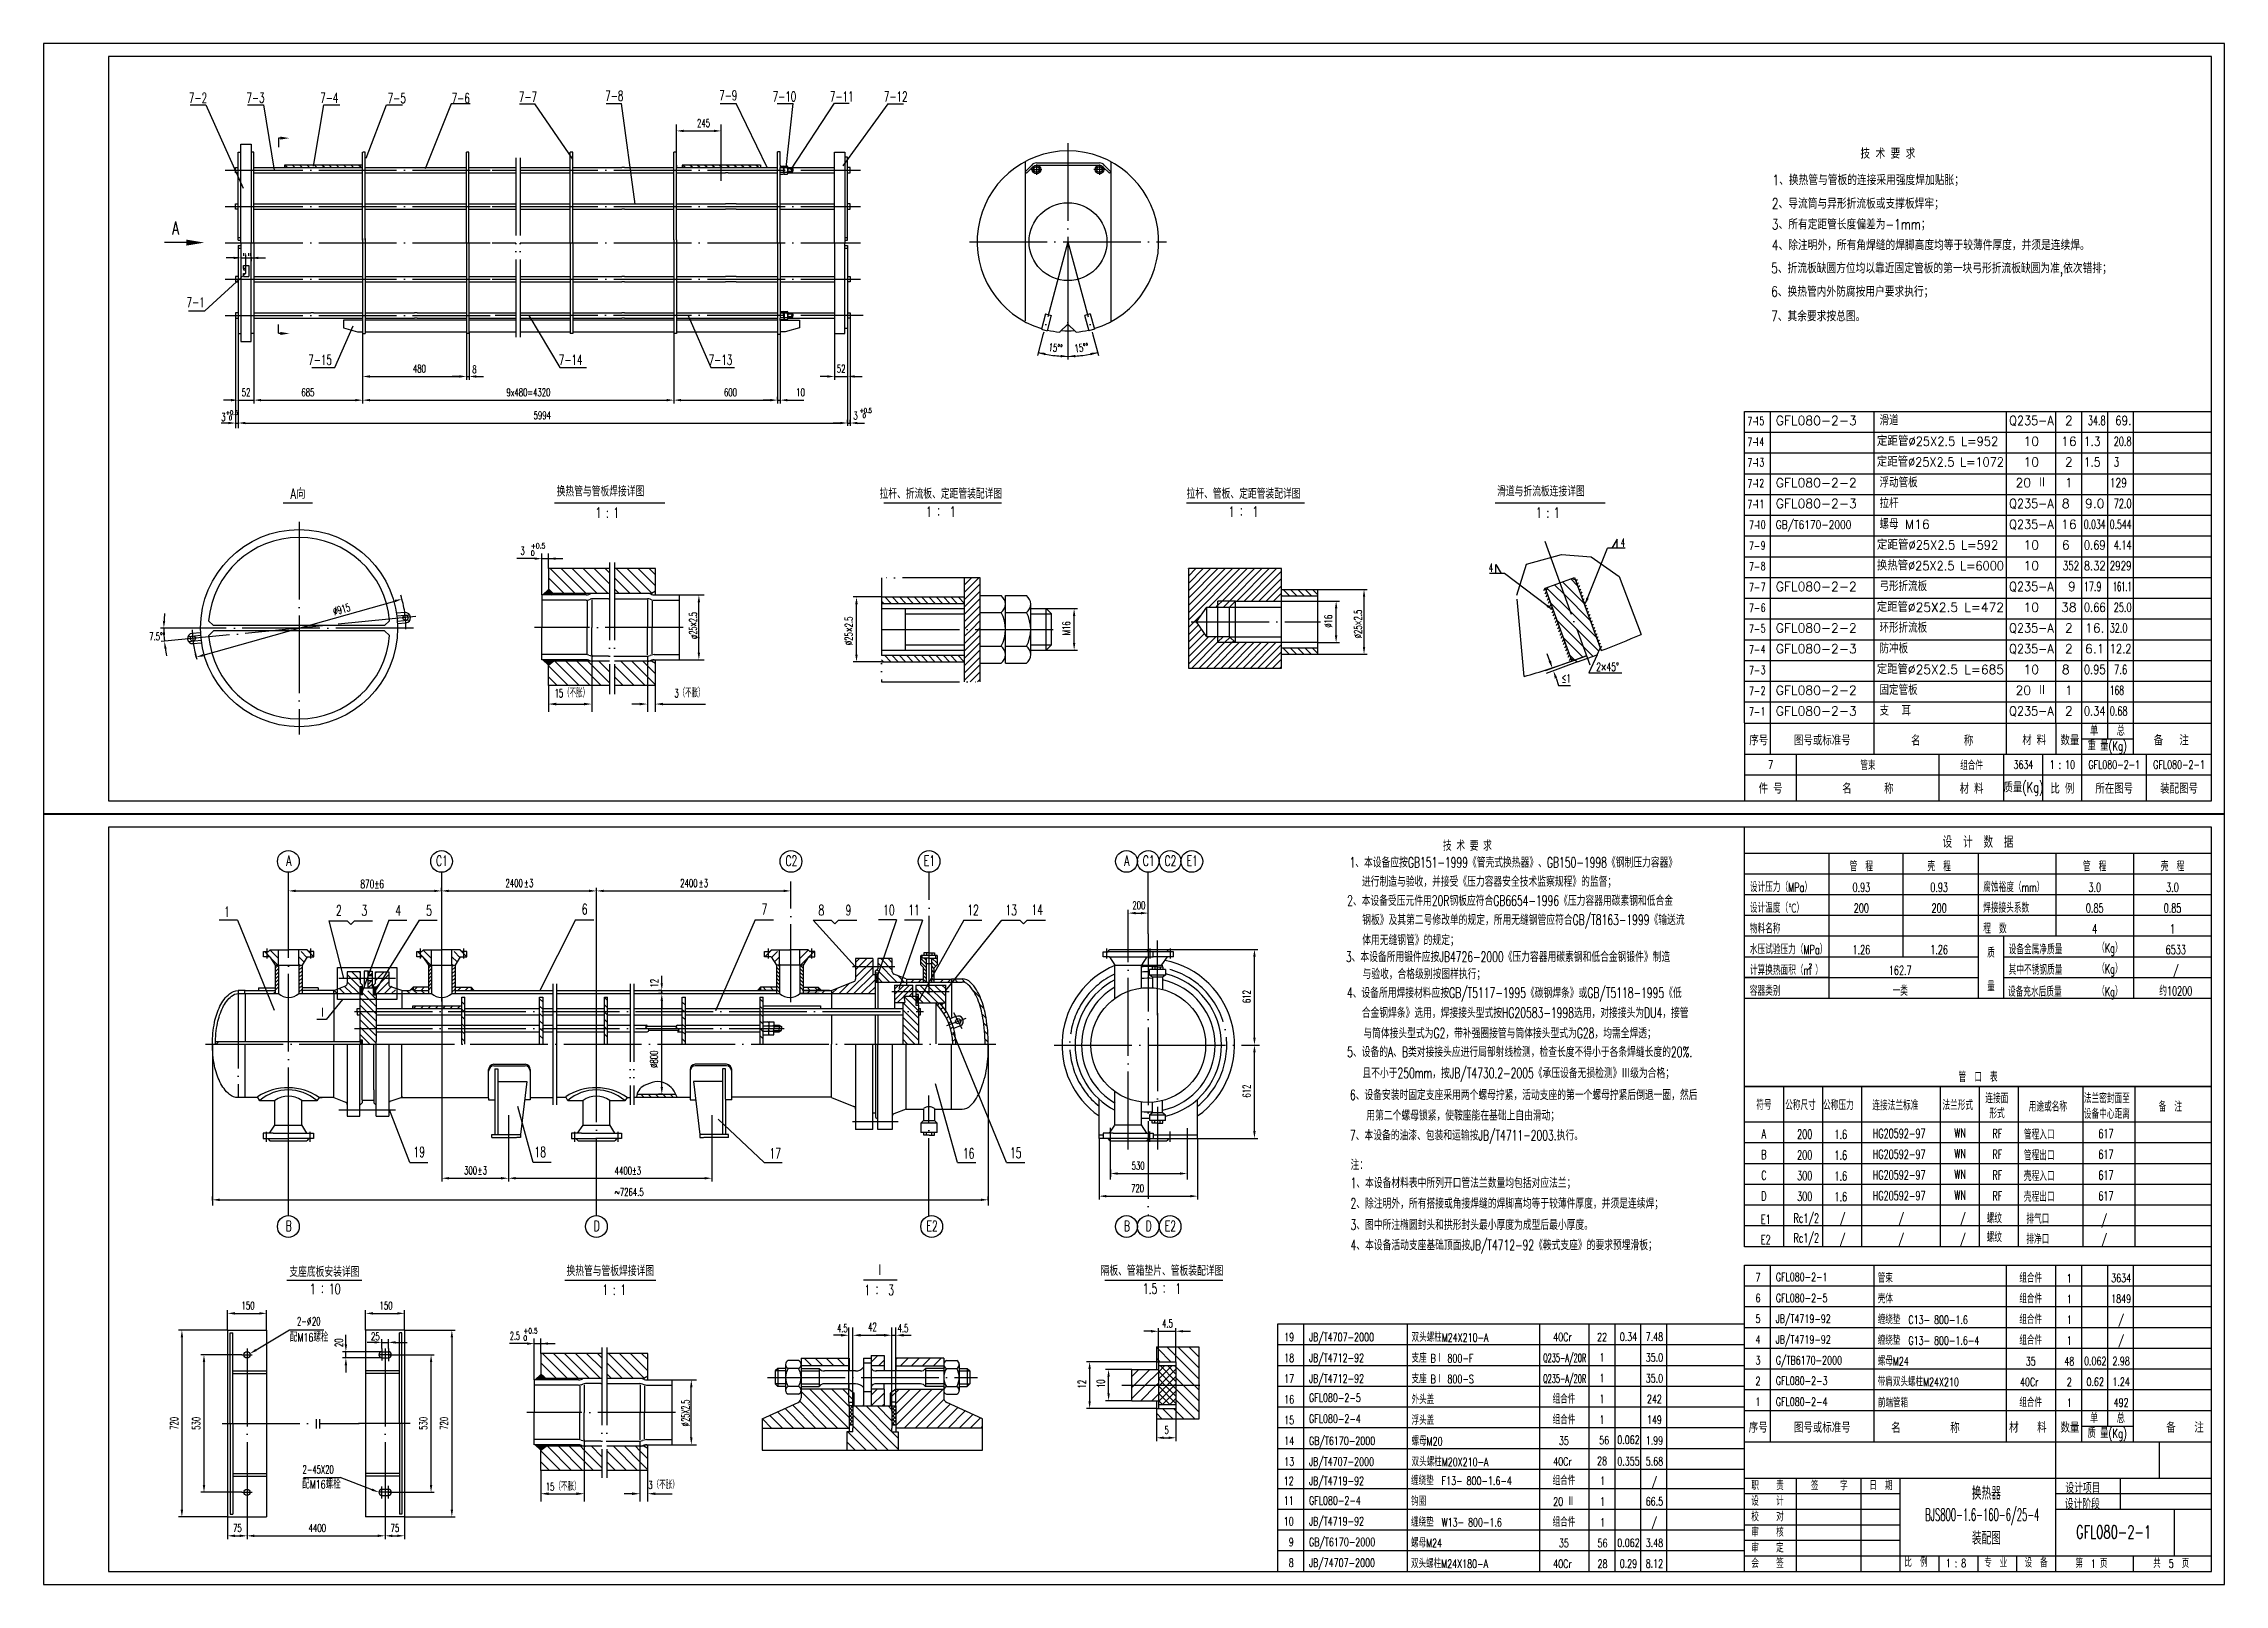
# Model space of a CAD drawing. Extents: x -457 to 1749, y 191 to 1539.
# Drawn here: x -28 to 813, y 937 to 1531 of the extents above; entities that cross this region are included whole.
import ezdxf
from ezdxf.enums import TextEntityAlignment as Align

# ---------------------------------------------------------------- set-up
doc = ezdxf.new("R2010")
doc.units = 0
doc.header["$MEASUREMENT"] = 0
doc.linetypes.add('DASHDOT-M', pattern=[36, 30, -3, 0, -3])
doc.linetypes.add('DIVIDE-M', pattern=[39, 30, -3, 0, -3, 0, -3])
doc.layers.get('0').update_dxf_attribs({"linetype": 'CONTINUOUS'})
for name, color, linetype in [('1', 3, 'CONTINUOUS'), ('CDR_DWG1', 4, 'CONTINUOUS'), ('CDR_DWG2', 2, 'CONTINUOUS'), ('CDR_DWG3', 1, 'DASHDOT-M'), ('CDR_DWG4', 3, 'DIVIDE-M')]:
    doc.layers.add(name, color=color, linetype=linetype)
doc.styles.add('HZ', font='romans', dxfattribs={"width": 0.7, "bigfont": 'hz'})

msp = doc.modelspace()

# ---------------------------------------------------------------- texts
at = {"style": 'HZ'}
for s, height, width, p in [('245', 3, 0.65, (224.08, 1498.87)), ('           技 术 要 求', 4, 0.75, (648.13, 1486.68)), ('1、换热管与管板的连接采用强度焊加贴胀；', 4, 0.75, (638.82, 1476.46)), ('2、导流筒与异形折流板或支撑板焊牢；', 4, 0.75, (638.57, 1467.38)), ('3、所有定距管长度偏差为-1mm；', 4, 0.75, (638.57, 1459.38)), ('4、除注明外，所有角焊缝的焊脚高度均等于较薄件厚度，并须是连续焊。', 4, 0.75, (638.57, 1451.38)), ('"', 3, 0.65, (48.79, 1447.18)), ('"', 3, 0.65, (50.79, 1447.18)), ('5、折流板缺圆方位均以靠近固定管板的第一块弓形折流板缺圆为准,依次错排；', 4, 0.75, (638.3, 1442.48)), ('6、换热管内外防腐按用户要求执行；', 4, 0.75, (638.28, 1433.44)), ('7、其余要求按总图。', 4, 0.75, (638.28, 1423.96)), ('480', 3, 0.65, (114.5, 1404.19)), ('8', 3, 0.65, (137.39, 1403.96)), ('52', 3, 0.65, (277.99, 1404.19)), ('52', 3, 0.65, (48.49, 1395.06)), ('685', 3, 0.65, (71.51, 1395.06)), ('9x480=4320', 3, 0.65, (150.56, 1395.06)), ('600', 3, 0.65, (234.46, 1395.06)), ('10', 3, 0.65, (262.32, 1395.06)), ('3', 3, 0.65, (40.57, 1385.51)), ('+0.5', 1.7, 0.7, (42.35, 1387.91)), ('5994', 3, 0.65, (161.04, 1386.23)), ('3', 3, 0.65, (284.34, 1386.11)), ('+0.5', 1.7, 0.7, (286.76, 1388.72)), ('0', 1.7, 0.7, (287.93, 1386.68)), ('0', 1.7, 0.7, (43.52, 1385.87)), ('7-', 3.2, 0.65, (629.18, 1383.81)), ('7-', 3.2, 0.65, (629.18, 1375.81)), ('7-', 3.2, 0.65, (629.18, 1367.81)), ('7-', 3.2, 0.65, (629.18, 1359.81)), ('7-', 3.2, 0.65, (629.18, 1351.78)), ('7-', 3.2, 0.65, (629.87, 1343.79)), ('GB/T6170-2000', 3.2, 0.8, (640.08, 1343.95)), ('+0.5', 2, 0.7, (160, 1336.38)), ('4', 3.2, 0.6, (580.31, 1337.06)), ('7-', 3.2, 0.65, (629.87, 1335.79)), ('3', 3, 0.6, (156.03, 1333.95)), ('0', 2, 0.7, (160, 1333.6)), ('4', 3.2, 0.6, (529.43, 1327.34)), ('7-', 3.2, 0.65, (629.87, 1327.79)), ('7-', 3.2, 0.65, (629.87, 1319.79)), ('7-', 3.2, 0.65, (629.87, 1311.79)), ('7.5%%d%%d', 3, 0.65, (12.79, 1300.96)), ('7-', 3.2, 0.65, (629.87, 1303.79)), ('7-', 3.2, 0.65, (629.87, 1295.79)), ('≤1', 3.2, 0.6, (557.54, 1284.64)), ('2×45%%d', 3.2, 0.68, (570.81, 1289.12)), ('7-', 3.2, 0.65, (629.87, 1287.79)), ('15（不胀）', 3.2, 0.6, (169.16, 1278.97)), ('3（不胀）', 3.2, 0.6, (215.33, 1278.97)), ('7-', 3.2, 0.65, (629.87, 1279.79)), ('7-', 3.2, 0.65, (629.87, 1271.79)), ('序号', 3.5, 0.8, (629.87, 1260.51)), ('图号或标准号', 3.5, 0.8, (647.1, 1260.53)), ('名        称', 3.5, 0.8, (692.27, 1260.41)), ('材 料', 3.5, 0.8, (735.15, 1260.58)), ('数量', 3.5, 0.8, (749.87, 1260.53)), ('重 量(Kg)', 3.5, 0.7, (760.32, 1258.5)), ('单', 3.5, 0.7, (761.26, 1264.28)), ('总', 3.5, 0.7, (771.53, 1264.23)), ('备   注', 3.5, 0.8, (785.83, 1260.53)), ('          技 术 要 求', 4, 0.65, (492.35, 1219.81)), ('1、本设备应按GB151-1999《管壳式换热器》、GB150-1998《钢制压力容器》', 4, 0.65, (475.69, 1213.33)), ('2400', 3, 0.65, (150.2, 1205.83)), ('%%p', 3, 0.65, (157.35, 1205.83)), ('3', 3, 0.65, (159.3, 1205.83)), ('2400', 3, 0.65, (217.58, 1205.83)), ('%%p', 3, 0.65, (224.73, 1205.83)), ('3', 3, 0.65, (226.68, 1205.83)), ('2、本设备受压元件用20R钢板应符合GB6654-1996《压力容器用碳素钢和低合金', 4, 0.65, (474.78, 1198.57)), ('  进行制造与验收，并接受《压力容器安全技术监察规程》的监督；', 4, 0.65, (476.93, 1205.94)), ('设计压力（MPa）', 3.5, 0.65, (630.08, 1203.95)), ('腐蚀裕度（mm）', 3.5, 0.65, (720.08, 1203.95)), ('200', 3, 0.65, (391.95, 1197.27)), ('钢板》及其第二号修改单的规定，所用无缝钢管应符合GB/T8163-1999《输送流', 4, 0.65, (480.62, 1191.19)), ('设计温度（℃）', 3.5, 0.65, (630.08, 1195.95)), ('焊接接头系数', 3.5, 0.65, (720.08, 1195.95)), ('体用无缝钢管》的规定；', 4, 0.65, (480.62, 1183.39)), ('物料名称', 3.5, 0.65, (630.08, 1187.95)), ('程  数', 3.5, 0.65, (720.08, 1187.95)), ('3、本设备所用锻件应按JB4726-2000《压力容器用碳素钢和低合金钢锻件》制造', 4, 0.65, (474.28, 1176.93)), ('水压试验压力（MPa）', 3.5, 0.65, (630.08, 1179.95)), ('设备金属净质量', 3.5, 0.65, (729.89, 1179.92)), ('（Kg）', 3.5, 0.65, (764.02, 1180.53)), ('与验收，合格级别按图样执行；', 4, 0.65, (480.71, 1170.31)), ('计算换热面积（m ）', 3.5, 0.65, (630.08, 1171.95)), ('2', 1.75, 0.65, (652.85, 1174.49)), ('其中不锈钢质量', 3.5, 0.65, (729.89, 1172.06)), ('（Kg）', 3.5, 0.65, (764.02, 1172.53)), ('4、设备所用焊接材料应按GB/T5117-1995《碳钢焊条》或GB/T5118-1995《低', 4, 0.65, (474.69, 1163.05)), ('容器类别', 3.5, 0.65, (630.08, 1163.95)), ('设备充水后质量', 3.5, 0.65, (729.62, 1163.61)), ('（Kg）', 3.5, 0.65, (764.02, 1163.76)), ('合金钢焊条》选用，焊接接头型式按HG20583-1998选用，对接接头为DU4，接管', 4, 0.65, (480.43, 1155.35)), ('5、设备的A、B类对接接头应进行局部射线检测，检查长度不得小于各条焊缝长度的20%.', 4, 0.65, (474.78, 1140.26)), ('与筒体接头型式为G2，带补强圈接管与筒体接头型式为G28，均需全焊透；', 4, 0.65, (481.04, 1147.49)), ('且不小于250mm，按JB/T4730.2-2005《承压设备无损检测》Ⅲ级为合格；', 4, 0.65, (480.68, 1132.11)), ('6、设备安装时固定支座采用两个螺母拧紧，活动支座的第一个螺母拧紧后倒退一圈，然后', 4, 0.65, (475.84, 1123.68)), ('  用第二个螺母锁紧，使鞍座能在基础上自由滑动；', 4, 0.65, (478.63, 1115.78)), ('符号', 3.5, 0.65, (632.57, 1119.98)), ('公称尺寸', 3.5, 0.65, (643.71, 1119.87)), ('公称压力', 3.5, 0.65, (658.32, 1119.87)), ('连接法兰标准', 3.5, 0.65, (677.33, 1119.77)), ('法兰形式', 3.5, 0.65, (704.34, 1119.87)), ('连接面', 3.5, 0.65, (720.9, 1122.51)), (' 形式', 3.5, 0.65, (720.9, 1116.69)), ('用途或名称', 3.5, 0.65, (737.61, 1119.29)), ('法兰密封面至', 3.5, 0.65, (758.88, 1122.51)), ('设备中心距离', 3.5, 0.65, (758.88, 1116.51)), ('备  注', 3.5, 0.65, (787.7, 1119.29)), ('7、本设备的油漆、包装和运输按JB/T4711-2003.执行。', 4, 0.65, (475.85, 1108.12)), ('WN', 3.5, 0.65, (708.93, 1109.28)), ('RF', 3.5, 0.65, (723.61, 1108.99)), ('管程入口', 3.5, 0.65, (735.76, 1108.52)), ('617', 3.5, 0.65, (764.49, 1108.99)), ('WN', 3.5, 0.65, (708.93, 1101.28)), ('RF', 3.5, 0.65, (723.61, 1100.99)), ('管程出口', 3.5, 0.65, (735.76, 1100.52)), ('617', 3.5, 0.65, (764.49, 1100.99)), ('300', 3, 0.65, (134.24, 1095.04)), ('%%p', 3, 0.65, (139.44, 1095.04)), ('3', 3, 0.65, (141.39, 1095.04)), ('4400%%p3', 3, 0.65, (192.31, 1094.95)), ('530', 3, 0.65, (391.67, 1096.86)), ('注：', 4, 0.65, (476.09, 1096.72)), ('1、本设备材料表中所列开口管法兰数量均包括对应法兰；', 4, 0.65, (476.08, 1089.76)), ('WN', 3.5, 0.65, (708.93, 1093.28)), ('RF', 3.5, 0.65, (723.61, 1092.99)), ('壳程入口', 3.5, 0.65, (735.76, 1092.52)), ('617', 3.5, 0.65, (764.49, 1092.99)), ('~7264.5', 3, 0.65, (192.29, 1086.72)), ('720', 3, 0.65, (391.46, 1088.13)), ('2、除注明外，所有搭接或角接焊缝的焊脚高均等于较薄件厚度，并须是连续焊；', 4, 0.65, (476.08, 1081.84)), ('WN', 3.5, 0.65, (708.93, 1085.28)), ('RF', 3.5, 0.65, (723.61, 1084.99)), ('壳程出口', 3.5, 0.65, (735.76, 1084.52)), ('617', 3.5, 0.65, (764.49, 1084.99)), ('3、图中所注椭圆封头和拱形封头最小厚度为成型后最小厚度。', 4, 0.65, (476.08, 1073.61)), ('E1', 3.5, 0.65, (634.31, 1075.92)), ('Rc1/2', 3.5, 0.65, (646.92, 1076.39)), ('/', 3.5, 0.65, (664.75, 1076.24)), ('/', 3.5, 0.65, (687.38, 1076.24)), ('/', 3.5, 0.65, (711.14, 1076.24)), ('螺纹', 3.5, 0.65, (721.39, 1076.23)), ('排气口', 3.5, 0.65, (736.7, 1076.04)), ('/', 3.5, 0.65, (765.61, 1075.73)), ('4、本设备活动支座基础顶面按JB/T4712-92《鞍式支座》的要求预埋滑板；', 4, 0.65, (476.09, 1065.8)), ('E2', 3.5, 0.65, (634.31, 1068.07)), ('Rc1/2', 3.5, 0.65, (646.92, 1068.79)), ('/', 3.5, 0.65, (664.75, 1068.39)), ('/', 3.5, 0.65, (687.38, 1068.39)), ('/', 3.5, 0.65, (711.14, 1068.39)), ('螺纹', 3.5, 0.65, (721.39, 1068.93)), ('排净口', 3.5, 0.65, (736.7, 1068.19)), ('/', 3.5, 0.65, (765.61, 1068.18)), ('GFL080-2-1', 3.2, 0.7, (640.08, 1053.85)), ('管束', 3.2, 0.7, (679.41, 1053.37)), ('150', 3, 0.65, (48.42, 1042.94)), ('150', 3, 0.65, (101.65, 1042.94)), ('GFL080-2-5', 3.2, 0.7, (640.08, 1045.76)), ('壳体', 3.2, 0.7, (679.41, 1045.37)), ('2-', 3.2, 0.6, (69.81, 1036.77)), ('%%c', 3.2, 0.6, (73.65, 1036.77)), ('20', 3.2, 0.6, (75.57, 1036.77)), ('+0.5', 2, 0.7, (157.07, 1033.72)), ('4.5', 3.2, 0.6, (278.07, 1034.14)), ('42', 3.2, 0.6, (290.08, 1034.6)), ('4.5', 3.2, 0.6, (301.45, 1034.14)), ('4.5', 3, 0.65, (403.41, 1036.04)), ('JB/T4707-2000', 3.2, 0.7, (460.08, 1030.69)), ('JB/T4719-92', 3.2, 0.7, (640.08, 1037.76)), ('缠绕垫  C13- 800-1.6', 3.2, 0.7, (679.41, 1037.37)), ('配M16螺栓', 3.2, 0.7, (67.04, 1030.57)), ('25', 3, 0.65, (98.34, 1031.07)), ('2.5', 3, 0.6, (151.91, 1031.28)), ('0', 2, 0.7, (157.07, 1030.93)), ('JB/T4712-92', 3.2, 0.7, (460.08, 1022.69)), ('双头螺柱M24X210-A', 3.2, 0.7, (499.62, 1030.52)), ('支座 BⅠ 800-F', 3.2, 0.7, (499.62, 1022.52)), ('JB/T4719-92', 3.2, 0.7, (640.08, 1029.76)), ('缠绕垫  G13- 800-1.6-4', 3.2, 0.7, (679.41, 1029.37)), ('JB/T4712-92', 3.2, 0.7, (460.08, 1014.69)), ('支座 BⅠ 800-S', 3.2, 0.7, (499.62, 1014.52)), ('G/TB6170-2000', 3.2, 0.7, (640.08, 1021.76)), ('螺母M24', 3.2, 0.7, (679.41, 1021.37)), ('GFL080-2-5', 3.2, 0.7, (460.08, 1007.3)), ('外头盖', 3.2, 0.7, (499.62, 1006.52)), ('GFL080-2-3', 3.2, 0.7, (640.08, 1013.85)), ('带肩双头螺柱M24X210', 3.2, 0.7, (679.41, 1013.37)), ('GFL080-2-4', 3.2, 0.7, (460.08, 999.21)), ('浮头盖', 3.2, 0.7, (499.62, 998.52)), ('GFL080-2-4', 3.2, 0.7, (640.08, 1005.76)), ('前端管箱', 3.2, 0.7, (679.47, 1005.28)), ('单', 3.5, 0.7, (761.25, 999.2)), ('总', 3.5, 0.7, (771.52, 999.15)), ('5', 3, 0.65, (404.34, 994.97)), ('GB/T6170-2000', 3.2, 0.7, (460.08, 990.69)), ('螺母M20', 3.2, 0.7, (499.62, 990.52)), ('序号', 4, 0.8, (629.64, 995.43)), ('图号或标准号', 4, 0.7, (647.1, 995.44)), ('名        称', 4, 0.8, (684.57, 995.33)), ('材   料', 4, 0.8, (730.05, 995.49)), ('数量', 4, 0.8, (749.84, 995.45)), ('质 量(Kg)', 3.5, 0.7, (760.32, 993.42)), ('备   注', 4, 0.8, (790.65, 995.45)), ('JB/T4707-2000', 3.2, 0.7, (460.08, 982.69)), ('双头螺柱M20X210-A', 3.2, 0.7, (499.62, 982.52)), ('配M16螺栓', 3.2, 0.7, (71.78, 973.89)), ('2-45X20', 3.2, 0.6, (71.94, 979.64)), ('15（不胀）', 3, 0.65, (165.71, 973.1)), ('3（不胀）', 3, 0.65, (205.24, 973.77)), ('JB/T4719-92', 3.2, 0.7, (460.08, 975.24)), ('缠绕垫  F13- 800-1.6-4', 3.2, 0.7, (499.42, 975.28)), ('职    责', 3.2, 0.7, (630.64, 973.33)), ('签     字', 3.2, 0.7, (653.65, 973.28)), ('日  期', 3.2, 0.7, (676.19, 973.37)), ('设计项目', 4, 0.65, (751.75, 972.16)), ('GFL080-2-4', 3.2, 0.7, (460.08, 967.67)), ('钩圈', 3.2, 0.7, (499.41, 967.28)), ('设    计', 3.2, 0.7, (630.64, 967.33)), ('设计阶段', 4, 0.65, (751.55, 966.01)), ('75', 3, 0.65, (45.16, 957.17)), ('4400', 3, 0.65, (74.3, 957.17)), ('75', 3, 0.65, (105.89, 957.17)), ('JB/T4719-92', 3.2, 0.7, (460.08, 959.67)), ('缠绕垫  W13- 800-1.6', 3.2, 0.7, (499.41, 959.28)), ('校    对', 3.2, 0.7, (630.64, 961.33)), ('审    核', 3.2, 0.7, (630.64, 955.33)), ('GFL080-2-1', 5, 0.65, (755.85, 954.62)), ('GB/T6170-2000', 3.2, 0.7, (460.08, 951.67)), ('螺母M24', 3.2, 0.7, (499.41, 951.28)), ('审    定', 3.2, 0.7, (630.64, 949.33)), ('JB/74707-2000', 3.2, 0.7, (460.08, 943.67)), ('双头螺柱M24X180-A', 3.2, 0.7, (499.41, 943.28)), ('会    签', 3.2, 0.7, (630.64, 943.33)), ('比  例', 3.2, 0.7, (689.67, 943.75)), ('1 : 8', 3.2, 0.7, (705.63, 943.57)), ('专  业', 3.2, 0.7, (720.44, 943.55)), ('设  备', 3.2, 0.7, (736.02, 943.54)), ('第  1 页', 3.2, 0.7, (755.62, 943.34)), ('共  5  页', 3.2, 0.7, (785.62, 943.34))]:
    msp.add_text(s, height=height, dxfattribs=dict(at, width=width)).set_placement(p)
for s, rotation, width, p in [('15%%d%%d', 353.56982, 0.65, (359.51, 1412.54)), ('15%%d%%d', 7.5, 0.65, (369.87, 1411.94)), ('%%c915', 16, 0.65, (84.23, 1310.54)), ('%%c25×2.5', 90, 0.65, (480.44, 1301.72)), ('φ25×2.5', 90, 0.6, (224.04, 1301.47)), ('%%c25×2.5', 90, 0.65, (284.06, 1299.09)), ('M16', 90, 0.65, (367.99, 1302.91)), ('%%c16', 90, 0.65, (469.03, 1305.8)), ('12', 90, 0.65, (209.09, 1167.07)), ('612', 90, 0.65, (437.53, 1161.07)), ('%%c800', 90, 0.65, (208.97, 1136.1)), ('612', 90, 0.65, (437.53, 1124.64)), ('20', 90, 0.65, (87.45, 1028.46)), ('12', 90, 0.65, (373.97, 1012.48)), ('10', 90, 0.65, (381.28, 1012.65)), ('720', 90, 0.65, (23.91, 996.53)), ('530', 90, 0.65, (32.43, 996.53)), ('530', 90, 0.65, (120, 996.53)), ('720', 90, 0.65, (128.02, 996.53)), ('25X2.5', 90, 0.6, (221.12, 999.68)), ('%%c', 90, 0.6, (221.12, 997.88))]:
    msp.add_text(s, height=3, rotation=rotation, dxfattribs=dict(at, width=width)).set_placement(p)
for s, p in [('滑道', (680.08, 1383.95)), ('GFL080-2-3', (640.08, 1383.95)), ('GFL080-2-2', (640.08, 1359.95)), ('浮动管板', (680.08, 1359.95)), ('GFL080-2-3', (640.08, 1351.95)), ('拉杆', (680.08, 1351.95)), ('螺母 M16', (680.08, 1343.95)), ('GFL080-2-2', (640.08, 1319.95)), ('弓形折流板', (680.08, 1319.95)), ('GFL080-2-2', (640.08, 1303.95)), ('环形折流板', (680.08, 1303.95)), ('GFL080-2-3', (640.08, 1295.95)), ('防冲板', (680.08, 1295.95)), ('GFL080-2-2', (640.08, 1279.95)), ('固定管板', (680.08, 1279.95)), ('GFL080-2-3', (640.08, 1271.95)), ('支  耳', (680.08, 1271.95))]:
    msp.add_text(s, height=3.5, dxfattribs=at).set_placement(p)
for s, width, p in [('15', 0.65, (635.58, 1383.95)), ('14', 0.65, (635.58, 1375.95)), ('13', 0.65, (635.58, 1367.95)), ('12', 0.65, (635.58, 1359.95)), ('11', 0.65, (635.58, 1351.95)), ('10', 0.65, (636.08, 1343.95)), ('9', 0.65, (636.08, 1335.95)), ('8', 0.65, (636.08, 1327.95)), ('7', 0.65, (636.08, 1319.95)), ('6', 0.65, (636.08, 1311.95)), ('5', 0.65, (636.08, 1303.95)), ('4', 0.65, (636.08, 1295.95)), ('3', 0.65, (636.08, 1287.95)), ('2', 0.65, (636.08, 1279.95)), ('1', 0.65, (636.08, 1271.95)), ('7', 0.7, (634.16, 1053.76)), ('6', 0.7, (634.16, 1045.76)), ('5', 0.7, (634.16, 1037.76)), ('19', 0.7, (454.35, 1030.69)), ('4', 0.7, (634.16, 1029.76)), ('18', 0.7, (454.35, 1022.69)), ('17', 0.7, (454.35, 1014.69)), ('3', 0.7, (634.16, 1021.76)), ('16', 0.7, (454.35, 1006.69)), ('2', 0.7, (634.16, 1013.76)), ('15', 0.7, (454.35, 998.69)), ('1', 0.7, (634.16, 1005.76)), ('14', 0.7, (454.35, 990.69)), ('13', 0.7, (454.35, 982.69)), ('12', 0.7, (454.17, 975.24)), ('11', 0.7, (454.16, 967.67)), ('10', 0.7, (454.16, 959.67)), ('9', 0.7, (454.16, 951.67)), ('8', 0.7, (454.16, 943.67))]:
    msp.add_text(s, height=3.2, dxfattribs=dict(at, width=width)).set_placement(p, align=Align.RIGHT)
for s, width, p, p2 in [('定距管%%C25X2.5 L=952 ', 0.851187, (679.08, 1375.95), (728.08, 1375.95)), ('Q235-A', 0.8256, (730.08, 1383.95), (747.28, 1383.95)), ('1.3 ', 0.709859, (758.88, 1375.95), (767.28, 1375.95)), (' 34.8', 0.572727, (758.88, 1383.95), (767.28, 1383.95)), (' 20.8', 0.572727, (768.88, 1375.95), (777.28, 1375.95)), (' 69.', 0.752239, (768.88, 1383.95), (777.28, 1383.95)), ('定距管%%C25X2.5 L=1072', 0.86116, (679.08, 1367.95), (728.08, 1367.95)), ('1.5 ', 0.709859, (758.88, 1367.95), (767.28, 1367.95)), (' 3   ', 0.484615, (768.88, 1367.95), (777.28, 1367.95)), ('129 ', 0.622222, (768.88, 1359.95), (777.28, 1359.95)), ('Q235-A', 0.8256, (730.08, 1351.95), (747.28, 1351.95)), (' 72.0', 0.572727, (768.88, 1351.95), (777.28, 1351.95)), ('Q235-A', 0.8256, (730.08, 1343.95), (747.28, 1343.95)), ('0.034', 0.572727, (758.88, 1343.95), (767.28, 1343.95)), ('0.544', 0.572727, (768.88, 1343.95), (777.28, 1343.95)), ('定距管%%C25X2.5 L=592 ', 0.851187, (679.08, 1335.95), (728.08, 1335.95)), ('0.69', 0.763636, (758.88, 1335.95), (767.28, 1335.95)), (' 4.14', 0.566292, (768.88, 1335.95), (777.28, 1335.95)), ('换热管%%C25X2.5 L=6000', 0.86116, (679.08, 1327.95), (728.08, 1327.95)), (' 352', 0.615385, (749.08, 1327.95), (757.08, 1327.95)), ('8.32', 0.752239, (758.88, 1327.95), (767.28, 1327.95)), ('2929', 0.663158, (768.88, 1327.95), (777.28, 1327.95)), ('Q235-A', 0.8256, (730.08, 1319.95), (747.28, 1319.95)), ('17.9 ', 0.553846, (758.88, 1319.95), (767.28, 1319.95)), (' 161.1', 0.494118, (768.88, 1319.95), (777.28, 1319.95)), ('定距管%%C25X2.5 L=472', 0.914748, (679.08, 1311.95), (728.08, 1311.95)), ('0.66', 0.752239, (758.88, 1311.95), (767.28, 1311.95)), (' 25.0', 0.572727, (768.88, 1311.95), (777.28, 1311.95)), ('Q235-A', 0.8256, (730.08, 1303.95), (747.28, 1303.95)), ('32.0 ', 0.553846, (768.88, 1303.95), (777.28, 1303.95)), ('Q235-A', 0.8256, (730.08, 1295.95), (747.28, 1295.95)), ('12.2', 0.752239, (768.88, 1295.95), (777.28, 1295.95)), ('定距管%%C25X2.5 L=685', 0.914748, (679.08, 1287.95), (728.08, 1287.95)), ('0.95', 0.752239, (758.88, 1287.95), (767.28, 1287.95)), (' 7.6 ', 0.547826, (768.88, 1287.95), (777.28, 1287.95)), ('168  ', 0.494118, (768.88, 1279.95), (777.28, 1279.95)), ('Q235-A', 0.8256, (730.08, 1271.95), (747.28, 1271.95)), ('0.34', 0.741176, (758.88, 1271.95), (767.28, 1271.95)), ('0.68 ', 0.553846, (768.88, 1271.95), (777.28, 1271.95))]:
    msp.add_text(s, height=3.5, dxfattribs=dict(at, width=width)).set_placement(p, p2, align=Align.FIT)
for s, p in [('10', (738.58, 1375.95)), ('16', (753.08, 1375.95)), ('2', (753.08, 1383.95)), ('10', (738.58, 1367.95)), ('2', (753.08, 1367.95)), ('20 Ⅱ', (738.58, 1359.95)), ('1', (753.08, 1359.95)), ('8 ', (753.08, 1351.95)), ('9.0', (763.08, 1351.95)), ('16', (753.08, 1343.95)), ('10', (738.58, 1335.95)), ('6 ', (753.08, 1335.95)), ('10', (738.58, 1327.95)), (' 9', (753.08, 1319.95)), ('10', (738.58, 1311.95)), ('38', (753.08, 1311.95)), ('2', (753.08, 1303.95)), ('16.', (763.08, 1303.95)), ('2', (753.08, 1295.95)), ('6.1', (763.08, 1295.95)), ('10', (738.58, 1287.95)), ('8 ', (753.08, 1287.95)), ('20 Ⅱ', (738.58, 1279.95)), ('1', (753.08, 1279.95)), ('2', (753.08, 1271.95))]:
    msp.add_text(s, height=3.5, dxfattribs=at).set_placement(p, align=Align.CENTER)
for s, height, width, p in [('7', 3.2, 0.7, (638.09, 1253.03)), ('管束', 3.2, 0.7, (675.59, 1253.03)), ('组合件', 3.2, 0.7, (715.59, 1253.03)), ('3634', 3.2, 0.7, (735.59, 1253.03)), ('1 : 10', 3.2, 0.7, (750.59, 1253.03)), ('GFL080-2-1', 3.2, 0.7, (770.6, 1253.03)), ('GFL080-2-1', 3.2, 0.7, (795.6, 1253.03)), ('件 号', 4, 0.7, (638.09, 1244.03)), ('名      称', 4, 0.7, (675.59, 1244.03)), ('材 料', 4, 0.7, (715.59, 1244.03)), ('质量(Kg)', 4, 0.7, (735.59, 1244.03)), ('比 例', 4, 0.7, (750.59, 1244.03)), ('所在图号', 4, 0.7, (770.6, 1244.03)), ('装配图号', 4, 0.7, (795.6, 1244.03)), ('质', 3.5, 0.65, (723.08, 1180.74)), ('量', 3.5, 0.65, (723.08, 1167.74)), ('换热器', 5, 0.65, (721.31, 972.38)), ('BJS800-1.6-160-6/25-4', 4.75, 0.5, (719.74, 963.45)), ('装配图', 5, 0.65, (721.31, 955.05))]:
    msp.add_text(s, height=height, dxfattribs=dict(at, width=width)).set_placement(p, align=Align.MIDDLE)
for s, height, width, p in [('设  计  数  据', 4.5, 0.68, (718.08, 1220.95)), ('管  程', 3.5, 0.65, (673.08, 1211.95)), ('壳  程', 3.5, 0.65, (703.08, 1211.95)), ('管  程', 3.5, 0.65, (763.08, 1211.95)), ('壳  程', 3.5, 0.65, (793.08, 1211.95)), ('870%%P6 ', 3.2, 0.65, (99.51, 1205.4)), ('0.93', 3.5, 0.65, (673.08, 1203.95)), ('0.93', 3.5, 0.65, (703.08, 1203.95)), ('3.0', 3.5, 0.65, (763.08, 1203.95)), ('3.0', 3.5, 0.65, (793.08, 1203.95)), ('200', 3.5, 0.65, (673.08, 1195.95)), ('200', 3.5, 0.65, (703.08, 1195.95)), ('0.85', 3.5, 0.65, (763.08, 1195.95)), ('0.85', 3.5, 0.65, (793.08, 1195.95)), ('4', 3.5, 0.65, (763.08, 1187.95)), ('1', 3.5, 0.65, (793.08, 1187.95)), ('1.26', 3.5, 0.65, (673.08, 1179.95)), ('1.26', 3.5, 0.65, (703.08, 1179.95)), ('6533', 3.5, 0.65, (794.33, 1179.95)), ('162.7', 3.5, 0.65, (688.08, 1171.95)), ('/', 3.5, 0.65, (794.33, 1171.95)), ('一类', 3.5, 0.65, (688.08, 1163.95)), ('约10200', 3.5, 0.65, (794.33, 1163.95)), ('管  口  表', 3.5, 0.65, (718.08, 1130.71)), ('A', 3.5, 0.65, (635.5, 1108.92)), ('200', 3.5, 0.65, (651.24, 1108.78)), ('1.6', 3.5, 0.65, (665.15, 1108.69)), ('HG20592-97', 3.5, 0.65, (687.65, 1109.06)), ('B', 3.5, 0.65, (635.5, 1100.92)), ('200', 3.5, 0.65, (651.24, 1100.78)), ('1.6', 3.5, 0.65, (665.15, 1100.69)), ('HG20592-97', 3.5, 0.65, (687.65, 1101.06)), ('C', 3.5, 0.65, (635.5, 1092.92)), ('300', 3.5, 0.65, (651.24, 1092.78)), ('1.6', 3.5, 0.65, (665.15, 1092.69)), ('HG20592-97', 3.5, 0.65, (687.65, 1093.06)), ('D', 3.5, 0.65, (635.5, 1084.92)), ('300', 3.5, 0.65, (651.24, 1084.78)), ('1.6', 3.5, 0.65, (665.15, 1084.69)), ('HG20592-97', 3.5, 0.65, (687.65, 1085.06)), ('组合件', 3.2, 0.7, (738.39, 1053.37)), ('1', 3.2, 0.7, (753.27, 1053.37)), ('3634', 3.2, 0.7, (773.27, 1053.46)), ('组合件', 3.2, 0.7, (738.39, 1045.37)), ('1', 3.2, 0.7, (753.27, 1045.37)), ('1849', 3.2, 0.7, (773.27, 1045.46)), ('组合件', 3.2, 0.7, (738.39, 1037.37)), ('1', 3.2, 0.7, (753.27, 1037.37)), ('/', 3.2, 0.7, (773.27, 1037.46)), ('Q235-A/20R', 3.2, 0.58, (558.67, 1022.68)), ('40Cr ', 3.2, 0.7, (558.58, 1030.73)), ('22', 3.2, 0.7, (573.08, 1030.67)), ('1', 3.2, 0.7, (573.08, 1022.88)), ('0.34', 3.2, 0.7, (583.28, 1030.82)), ('7.48', 3.2, 0.7, (593.28, 1030.82)), ('35.0', 3.2, 0.7, (593.28, 1022.82)), ('组合件', 3.2, 0.7, (738.39, 1029.37)), ('1', 3.2, 0.7, (753.27, 1029.37)), ('/', 3.2, 0.7, (773.27, 1029.46)), ('Q235-A/20R', 3.2, 0.58, (558.67, 1014.68)), ('1', 3.2, 0.7, (573.08, 1014.88)), ('35.0', 3.2, 0.7, (593.28, 1014.82)), ('35', 3.2, 0.7, (738.39, 1021.37)), ('48', 3.2, 0.7, (753.27, 1021.37)), ('0.062', 3.2, 0.7, (763.27, 1021.46)), ('2.98', 3.2, 0.7, (773.27, 1021.46)), ('组合件', 3.2, 0.7, (558.4, 1006.73)), ('1', 3.2, 0.7, (573.08, 1006.88)), ('242', 3.2, 0.7, (593.28, 1006.82)), ('40Cr ', 3.2, 0.7, (738.58, 1013.37)), ('2', 3.2, 0.7, (753.27, 1013.37)), ('0.62', 3.2, 0.7, (763.27, 1013.46)), ('1.24', 3.2, 0.7, (773.27, 1013.46)), ('组合件', 3.2, 0.7, (558.4, 998.73)), ('1', 3.2, 0.7, (573.08, 998.88)), ('149', 3.2, 0.7, (593.28, 998.82)), ('组合件', 3.2, 0.7, (738.39, 1005.37)), ('1', 3.2, 0.7, (753.27, 1005.37)), ('492', 3.2, 0.7, (773.27, 1005.46)), ('35', 3.2, 0.7, (558.4, 990.73)), ('56', 3.2, 0.7, (573.92, 990.95)), ('0.062', 3.2, 0.7, (583.27, 991.1)), ('1.99', 3.2, 0.7, (593.28, 990.82)), ('40Cr ', 3.2, 0.7, (558.58, 982.73)), ('28', 3.2, 0.7, (573.08, 982.95)), ('0.355', 3.2, 0.7, (583.28, 982.82)), ('5.68', 3.2, 0.7, (593.28, 982.82)), ('组合件', 3.2, 0.7, (558.4, 975.28)), ('1', 3.2, 0.7, (573.28, 975.28)), ('/', 3.2, 0.7, (593.28, 974.82)), ('20 Ⅱ', 3.2, 0.7, (558.39, 967.28)), ('1', 3.2, 0.7, (573.27, 967.28)), ('66.5', 3.2, 0.7, (593.27, 967.37)), ('组合件', 3.2, 0.7, (558.39, 959.28)), ('1', 3.2, 0.7, (573.27, 959.28)), ('/', 3.2, 0.7, (593.27, 959.37)), ('35', 3.2, 0.7, (558.39, 951.28)), ('56', 3.2, 0.7, (573.27, 951.28)), ('0.062', 3.2, 0.7, (583.27, 951.37)), ('3.48', 3.2, 0.7, (593.27, 951.37)), ('40Cr ', 3.2, 0.7, (558.58, 943.28)), ('28', 3.2, 0.7, (573.27, 943.28)), ('0.29', 3.2, 0.7, (583.27, 943.37)), ('8.12', 3.2, 0.7, (593.27, 943.37))]:
    msp.add_text(s, height=height, dxfattribs=dict(at, width=width)).set_placement(p, align=Align.CENTER)
at = {"layer": 'CDR_DWG1', "style": 'HZ', "width": 0.65}
for s, height, p in [('7-2', 3.8, (31.63, 1508.25)), ('7-3', 3.8, (53.79, 1508.25)), ('7-4', 3.8, (82.24, 1508.25)), ('7-5', 3.8, (108.28, 1508.1)), ('7-6', 3.8, (132.94, 1508.1)), ('7-7', 3.8, (158.9, 1508.59)), ('7-8', 3.8, (192.17, 1509.01)), ('7-9', 3.8, (236.11, 1509.2)), ('7-10', 3.8, (257.8, 1508.74)), ('7-11', 3.8, (279.87, 1508.74)), ('7-12', 3.8, (300.72, 1508.74)), ('7-1', 3.8, (30.69, 1429.4)), ('7-15', 3.8, (78.67, 1407.18)), ('7-14', 3.8, (175.32, 1407.18)), ('7-13', 3.8, (233.12, 1407.18)), ('1', 4, (42.81, 1194.31)), ('2', 4, (85.95, 1194.79)), ('3', 4, (95.77, 1194.79)), ('4', 4, (108.87, 1194.79)), ('5', 4, (120.72, 1194.79)), ('6', 4, (180.72, 1195.29)), ('7', 4, (250.09, 1195.29)), ('8', 4, (272.01, 1194.92)), ('9', 4, (282.45, 1194.92)), ('10', 4, (298.05, 1194.92)), ('11', 4, (307.74, 1194.92)), ('12', 4, (330.52, 1194.92)), ('13', 4, (345.21, 1194.92)), ('14', 4, (355.26, 1195.07)), ('19', 4, (116.92, 1101.7)), ('18', 4, (163.59, 1101.7)), ('17', 4, (254.22, 1101.12)), ('16', 4, (328.81, 1101.12)), ('15', 4, (346.97, 1101.34))]:
    msp.add_text(s, height=height, dxfattribs=at).set_placement(p, align=Align.CENTER)
at = {"layer": 'CDR_DWG2', "style": 'HZ'}
for s, height, width, p in [('A', 5, 0.7, (21.59, 1457.48)), ('A向', 4, 0.7, (67.26, 1355.52)), ('换热管与管板焊接详图', 4, 0.65, (169.93, 1356.45)), ('滑道与折流板连接详图', 4, 0.65, (532.61, 1356.45)), ('1 : 1', 4, 0.65, (184.92, 1348.2)), ('1 : 1', 4, 0.65, (547.6, 1348.2)), ('Ⅰ', 4, 0.65, (77.96, 1155.48)), ('支座底板安装详图', 4, 0.65, (66.84, 1055.5)), ('换热管与管板焊接详图', 4, 0.65, (173.72, 1055.87)), ('I', 4, 0.65, (294.13, 1056.33)), ('1 ：10', 4, 0.65, (74.75, 1048.83)), ('1 : 1', 4, 0.65, (187.6, 1048.58)), ('1 ： 3', 4, 0.65, (288.62, 1048.43))]:
    msp.add_text(s, height=height, dxfattribs=dict(at, width=width)).set_placement(p)
at = {"layer": 'CDR_DWG2', "style": 'HZ', "width": 0.65}
for s, p in [('拉杆、折流板、定距管装配详图', (318.09, 1357.75)), ('拉杆、管板、定距管装配详图', (434.83, 1357.75)), ('1 ： 1', (318.09, 1350.58)), ('1 ： 1', (434.83, 1350.58)), ('隔板、管箱垫片、管板装配详图', (403.38, 1058.13)), ('1.5 ： 1', (403.38, 1050.96))]:
    msp.add_text(s, height=4, dxfattribs=at).set_placement(p, align=Align.MIDDLE)
for s, p in [('A', (66.62, 1213.97)), ('C1', (125.71, 1213.97)), ('C2', (260.46, 1213.97)), ('E1', (313.69, 1213.97)), ('A', (389.85, 1213.97)), ('C1', (398.25, 1213.97)), ('C2', (406.64, 1213.97)), ('E1', (415.03, 1213.97)), ('B', (66.62, 1073.18)), ('D', (185.42, 1073.18)), ('E2', (314.72, 1073.18)), ('B', (389.85, 1073.18)), ('D', (398.25, 1073.18)), ('E2', (406.64, 1073.18))]:
    msp.add_text(s, height=4, dxfattribs=at).set_placement(p, align=Align.CENTER)

# ---------------------------------------------------------------- blocks, each defined once
blk = doc.blocks.new('*X73')
for p, q in [((154.86, 207.18), (153.66, 208.38)), ((154.86, 204.35), (153.66, 205.55)), ((154.86, 201.52), (153.66, 202.72)), ((154.86, 198.7), (153.66, 199.9)), ((154.86, 195.87), (153.66, 197.07)), ((154.83, 193.07), (153.66, 194.24))]:
    blk.add_line(p, q)
blk = doc.blocks.new('*X50')
for p, q in [((159.06, 238.25), (160.3, 239.5)), ((161.89, 238.25), (163.13, 239.5))]:
    blk.add_line(p, q)
blk = doc.blocks.new('*X52')
for p, q in [((85.38, 225.75), (83.45, 227.68)), ((88.87, 225.09), (85.69, 228.27)), ((99.8, 225.47), (97.59, 227.68)), ((102.35, 225.75), (99.78, 228.32)), ((88.61, 222.51), (85.86, 225.27)), ((98.72, 223.72), (96.77, 225.67)), ((97.1, 222.51), (96.77, 222.85))]:
    blk.add_line(p, q)
blk = doc.blocks.new('*X47')
for p, q in [((90.66, 104.5), (85.24, 109.92)), ((90.66, 107.33), (87.36, 110.63)), ((90.66, 101.68), (84.29, 108.04)), ((90.66, 98.85), (84.29, 105.21)), ((90.66, 96.02), (84.29, 102.38)), ((90.66, 93.19), (84.29, 99.56)), ((90.66, 90.36), (84.29, 96.73)), ((88.12, 90.08), (84.29, 93.9))]:
    blk.add_line(p, q)
blk = doc.blocks.new('*X75')
at = {"color": 0}
for p, q in [((113.06, 199.34), (113.36, 199.65)), ((113.75, 198.94), (113.06, 199.64)), ((113.06, 198.92), (113.75, 199.61)), ((113.75, 198.52), (113.06, 199.21)), ((113.06, 198.5), (113.75, 199.19)), ((113.75, 198.1), (113.06, 198.79)), ((113.33, 198.1), (113.06, 198.36)), ((113.08, 198.1), (113.75, 198.76)), ((113.75, 199.37), (113.47, 199.65)), ((113.51, 198.1), (113.75, 198.34))]:
    blk.add_line(p, q, dxfattribs=at)
blk = doc.blocks.new('*X55')
for p, q in [((149.84, 221.96), (150.39, 222.51)), ((149.84, 220.55), (151.04, 221.75)), ((149.84, 219.13), (151.04, 220.34)), ((149.84, 217.72), (151.04, 218.93)), ((149.84, 216.3), (151.04, 217.51)), ((149.84, 214.89), (151.04, 216.1)), ((149.84, 213.48), (151.04, 214.68)), ((149.84, 212.06), (151.04, 213.27))]:
    blk.add_line(p, q)
blk = doc.blocks.new('*X54')
for p, q in [((140.74, 221.35), (141.9, 222.51)), ((140.74, 219.93), (141.94, 221.13)), ((140.74, 218.52), (141.94, 219.72)), ((140.74, 217.11), (141.94, 218.31)), ((140.74, 215.69), (141.94, 216.89)), ((140.74, 214.28), (141.94, 215.48)), ((140.74, 212.86), (141.94, 214.06))]:
    blk.add_line(p, q)
blk = doc.blocks.new('*X53')
for p, q in [((133.56, 211.51), (132.36, 212.71)), ((136.38, 211.51), (135.18, 212.71)), ((139.21, 211.51), (138.01, 212.71))]:
    blk.add_line(p, q)
blk = doc.blocks.new('*X49')
for p, q in [((142.09, 238.25), (143.33, 239.49)), ((144.92, 238.25), (146.15, 239.49)), ((147.75, 238.25), (147.88, 238.39))]:
    blk.add_line(p, q)
blk = doc.blocks.new('*X46')
for p, q in [((41.06, 114.6), (44.43, 117.97)), ((41.06, 117.43), (41.6, 117.97)), ((41.06, 111.77), (46.21, 116.92)), ((41.64, 109.52), (46.21, 114.09)), ((44.47, 109.52), (47.32, 112.37)), ((47.29, 109.52), (48.73, 110.96))]:
    blk.add_line(p, q)
blk = doc.blocks.new('*X48')
for p, q in [((114.44, 233.24), (115.33, 234.12)), ((114.44, 233.94), (114.62, 234.12)), ((114.44, 232.53), (115.36, 233.45)), ((115.36, 232.54), (114.44, 233.45)), ((115.17, 232.02), (114.44, 232.75)), ((114.46, 232.02), (114.44, 232.04)), ((115.36, 233.24), (114.48, 234.12)), ((114.64, 232.02), (115.36, 232.74)), ((115.36, 233.95), (115.19, 234.12))]:
    blk.add_line(p, q)
blk = doc.blocks.new('*X68')
for p, q in [((117.47, 215.05), (118.81, 216.39)), ((117.52, 213.69), (119.01, 215.18)), ((118.94, 213.69), (119.01, 213.76))]:
    blk.add_line(p, q)
blk = doc.blocks.new('*X67')
for p, q in [((117.47, 219.29), (118.39, 220.21)), ((118.04, 218.45), (119.01, 219.42))]:
    blk.add_line(p, q)
blk = doc.blocks.new('*X74')
for p, q in [((135.11, 205.82), (136.07, 206.79)), ((137.94, 205.82), (138.9, 206.79)), ((140.76, 205.82), (141.73, 206.79)), ((143.59, 205.82), (144.56, 206.79)), ((146.42, 205.82), (147.39, 206.79)), ((149.25, 205.82), (150.22, 206.79)), ((152.08, 205.82), (153.05, 206.79))]:
    blk.add_line(p, q)
blk = doc.blocks.new('*X104')
at = {"layer": '1', "color": 0, "linetype": 'Continuous'}
for p, q in [((-22604.09, -21029.47), (-22610.18, -21023.39)), ((-22599.85, -21029.47), (-22609.47, -21019.85)), ((-22595.61, -21029.47), (-22605.23, -21019.85)), ((-22591.37, -21029.47), (-22600.99, -21019.85)), ((-22587.12, -21029.47), (-22596.75, -21019.85)), ((-22586.66, -21025.69), (-22592.5, -21019.85)), ((-22586.66, -21021.45), (-22588.26, -21019.85)), ((-22578.64, -21029.47), (-22584.66, -21023.45)), ((-22574.4, -21029.47), (-22584.02, -21019.85)), ((-22570.27, -21029.36), (-22579.78, -21019.85)), ((-22568.91, -21026.47), (-22575.53, -21019.85)), ((-22568.91, -21022.22), (-22571.29, -21019.85)), ((-22608.92, -21028.89), (-22610.18, -21027.63)), ((-22582.88, -21029.47), (-22584.66, -21027.69)), ((-22602.59, -21064.92), (-22610.18, -21057.33)), ((-22598.35, -21064.92), (-22607.66, -21055.6)), ((-22594.1, -21064.92), (-22603.42, -21055.6)), ((-22593.45, -21061.32), (-22599.18, -21055.6)), ((-22593.45, -21057.08), (-22594.93, -21055.6)), ((-22586.66, -21063.88), (-22593.45, -21057.08)), ((-22586.66, -21059.63), (-22590.69, -21055.6)), ((-22577.13, -21064.92), (-22584.66, -21057.39)), ((-22572.89, -21064.92), (-22582.2, -21055.61)), ((-22571.98, -21061.58), (-22577.96, -21055.61)), ((-22571.98, -21057.34), (-22573.72, -21055.61)), ((-22568.91, -21060.41), (-22571.98, -21057.34)), ((-22606.83, -21064.92), (-22610.18, -21061.57)), ((-22589.86, -21064.92), (-22593.45, -21061.32)), ((-22581.38, -21064.92), (-22584.66, -21061.63)), ((-22568.91, -21064.65), (-22571.98, -21061.58))]:
    blk.add_line(p, q, dxfattribs=at)
blk = doc.blocks.new('*X103')
at = {"layer": '1', "color": 0, "linetype": 'Continuous'}
for p, q in [((-22612.29, -21055.04), (-22612.33, -21055.08)), ((-22611.86, -21055.04), (-22612.11, -21055.28)), ((-22612.03, -21055.04), (-22610.02, -21057.04)), ((-22611.44, -21055.04), (-22611.9, -21055.49)), ((-22611.02, -21055.04), (-22611.68, -21055.7)), ((-22611.6, -21055.04), (-22609.78, -21056.85)), ((-22610.59, -21055.04), (-22611.46, -21055.91)), ((-22610.17, -21055.04), (-22611.25, -21056.11)), ((-22611.18, -21055.04), (-22609.54, -21056.67)), ((-22609.74, -21055.04), (-22611.03, -21056.32)), ((-22609.32, -21055.04), (-22610.81, -21056.53)), ((-22610.75, -21055.04), (-22609.3, -21056.48)), ((-22608.89, -21055.04), (-22610.59, -21056.74)), ((-22608.47, -21055.04), (-22610.38, -21056.94)), ((-22610.33, -21055.04), (-22609.07, -21056.3)), ((-22608.18, -21055.17), (-22610.15, -21057.14)), ((-22609.91, -21055.04), (-22608.83, -21056.11)), ((-22609.48, -21055.04), (-22608.59, -21055.93)), ((-22609.06, -21055.04), (-22608.35, -21055.74)), ((-22608.63, -21055.04), (-22608.18, -21055.49)), ((-22608.18, -21055.59), (-22608.26, -21055.67)), ((-22608.21, -21055.04), (-22608.18, -21055.06))]:
    blk.add_line(p, q, dxfattribs=at)
blk = doc.blocks.new('*X102')
at = {"layer": '1', "color": 0, "linetype": 'Continuous'}
for p, q in [((-22612.29, -21030.04), (-22612.33, -21029.99)), ((-22611.86, -21030.04), (-22612.11, -21029.79)), ((-22612.03, -21030.04), (-22610.02, -21028.03)), ((-22611.44, -21030.04), (-22611.9, -21029.58)), ((-22611.02, -21030.04), (-22611.68, -21029.37)), ((-22611.6, -21030.04), (-22609.78, -21028.22)), ((-22610.59, -21030.04), (-22611.46, -21029.17)), ((-22610.17, -21030.04), (-22611.25, -21028.96)), ((-22611.18, -21030.04), (-22609.54, -21028.4)), ((-22609.74, -21030.04), (-22611.03, -21028.75)), ((-22609.32, -21030.04), (-22610.81, -21028.54)), ((-22610.75, -21030.04), (-22609.31, -21028.59)), ((-22608.89, -21030.04), (-22610.6, -21028.34)), ((-22608.47, -21030.04), (-22610.38, -21028.13)), ((-22610.33, -21030.04), (-22609.07, -21028.77)), ((-22608.18, -21029.91), (-22610.15, -21027.93)), ((-22609.91, -21030.04), (-22608.83, -21028.96)), ((-22609.48, -21030.04), (-22608.59, -21029.14)), ((-22609.06, -21030.04), (-22608.35, -21029.33)), ((-22608.63, -21030.04), (-22608.18, -21029.58)), ((-22608.18, -21029.48), (-22608.26, -21029.4)), ((-22608.21, -21030.04), (-22608.18, -21030.01))]:
    blk.add_line(p, q, dxfattribs=at)
blk = doc.blocks.new('*X79')
at = {"color": 0}
for p, q in [((121.77, 28.86), (108.22, 42.4)), ((125.62, 29.25), (109.01, 45.86)), ((123.22, 35.89), (113.25, 45.86)), ((123.22, 40.13), (117.5, 45.86)), ((123.22, 44.37), (121.74, 45.86)), ((113.28, 28.86), (106.28, 35.86)), ((117.53, 28.86), (108.22, 38.16)), ((125.62, 33.49), (123.25, 35.86)), ((109.04, 28.86), (105.88, 32.02))]:
    blk.add_line(p, q, dxfattribs=at)
blk = doc.blocks.new('*X80')
at = {"color": 0}
for p, q in [((115.22, 62.77), (117.8, 65.36)), ((118.05, 61.36), (120.22, 63.53)), ((124.74, 63.81), (125.29, 64.36)), ((126.53, 61.36), (129.53, 64.36)), ((130.77, 61.36), (133.77, 64.36)), ((135.02, 61.36), (138.02, 64.36)), ((139.26, 61.36), (142.26, 64.36)), ((115.22, 50.04), (117.53, 52.36)), ((115.27, 45.86), (120.22, 50.8)), ((119.52, 45.86), (120.22, 46.56))]:
    blk.add_line(p, q, dxfattribs=at)
blk = doc.blocks.new('*X77')
for p, q in [((106.73, 44.39), (108.21, 45.86)), ((106.73, 45.8), (106.79, 45.86)), ((108.22, 43.82), (106.73, 45.31)), ((106.73, 42.97), (108.22, 44.46)), ((108.22, 42.4), (106.73, 43.89)), ((106.73, 41.56), (108.22, 43.04)), ((108.22, 40.99), (106.73, 42.48)), ((108.22, 45.23), (107.59, 45.86)), ((106.73, 40.14), (108.22, 41.63)), ((108.22, 39.58), (106.73, 41.06)), ((106.73, 38.73), (108.22, 40.22)), ((107.78, 38.6), (106.73, 39.65)), ((108.02, 38.6), (108.22, 38.8))]:
    blk.add_line(p, q)
blk = doc.blocks.new('*X76')
for p, q in [((124.85, 108.5), (114.48, 118.86)), ((129.09, 108.5), (115, 122.59)), ((133.33, 108.5), (118.33, 123.5)), ((133.5, 112.57), (122.57, 123.5)), ((133.5, 116.82), (126.82, 123.5)), ((135, 119.56), (131.06, 123.5)), ((103.63, 108.5), (100.09, 112.04)), ((107.87, 108.5), (102.99, 113.38)), ((112.12, 108.5), (105.9, 114.72)), ((116.36, 108.5), (108.8, 116.06)), ((120.6, 108.5), (111.7, 117.4))]:
    blk.add_line(p, q)
blk = doc.blocks.new('*X78')
at = {"color": 0}
for p, q in [((92.35, 61.36), (89.35, 64.36)), ((96.59, 61.36), (93.59, 64.36)), ((100.84, 61.36), (97.84, 64.36)), ((105.08, 61.36), (102.08, 64.36)), ((106.69, 63.99), (106.32, 64.36))]:
    blk.add_line(p, q, dxfattribs=at)
blk = doc.blocks.new('*X81')
at = {"color": 0}
for p, q in [((122.74, 49.08), (126.02, 52.36)), ((124.72, 38.33), (138.75, 52.36)), ((124.72, 42.57), (134.5, 52.36)), ((124.72, 46.82), (130.26, 52.36)), ((127.99, 37.36), (142.99, 52.36)), ((132.23, 37.36), (143.32, 48.44)), ((136.47, 37.36), (145.74, 46.62)), ((140.72, 37.36), (148.64, 45.28)), ((144.96, 37.36), (151.54, 43.94)), ((149.2, 37.36), (154.44, 42.6)), ((153.44, 37.36), (157.35, 41.26)), ((157.69, 37.36), (158.22, 37.89))]:
    blk.add_line(p, q, dxfattribs=at)
blk = doc.blocks.new('*X70')
for p, q in [((239.86, 207.03), (238.66, 208.23)), ((239.86, 204.21), (238.66, 205.41)), ((239.86, 201.38), (238.66, 202.58)), ((239.86, 209.86), (239.65, 210.07)), ((239.86, 198.55), (238.66, 199.75)), ((239.86, 195.72), (238.66, 196.92)), ((239.68, 193.07), (238.66, 194.09))]:
    blk.add_line(p, q)
blk = doc.blocks.new('*X51')
for p, q in [((218.61, 171.71), (217.45, 172.87)), ((221.44, 171.71), (220.24, 172.91)), ((224.27, 171.71), (223.07, 172.91)), ((227.1, 171.71), (225.9, 172.91)), ((229.92, 171.71), (228.72, 172.91))]:
    blk.add_line(p, q)
blk = doc.blocks.new('*X72')
for p, q in [((184.86, 208.29), (183.66, 209.49)), ((184.86, 205.47), (183.66, 206.67)), ((184.86, 202.64), (183.66, 203.84)), ((184.86, 199.81), (183.66, 201.01)), ((184.86, 196.98), (183.66, 198.18)), ((184.86, 194.15), (183.66, 195.35))]:
    blk.add_line(p, q)
blk = doc.blocks.new('*X71')
for p, q in [((209.78, 208.83), (208.66, 209.95)), ((209.78, 206), (208.66, 207.12)), ((209.78, 203.17), (208.66, 204.29)), ((209.78, 200.34), (208.66, 201.46)), ((209.78, 197.51), (208.66, 198.64)), ((209.78, 194.69), (208.66, 195.81))]:
    blk.add_line(p, q)
blk = doc.blocks.new('*X61')
for p, q in [((329.73, 204.85), (324.1, 210.47)), ((328.73, 208.68), (326.93, 210.47)), ((329.73, 202.02), (323.8, 207.95)), ((329.73, 199.19), (323.8, 205.12)), ((329.73, 196.36), (323.8, 202.29)), ((329.73, 193.53), (323.8, 199.46)), ((328.36, 192.07), (323.8, 196.64)), ((325.53, 192.07), (323.8, 193.81))]:
    blk.add_line(p, q)
blk = doc.blocks.new('*X65')
for p, q in [((337.12, 207.01), (337.89, 207.78)), ((338.39, 205.46), (339.25, 206.31)), ((339.54, 203.78), (340.41, 204.65)), ((340.55, 201.96), (341.45, 202.85)), ((341.42, 200), (342.34, 200.92)), ((342.12, 197.87), (343.09, 198.84)), ((342.64, 195.56), (343.67, 196.59)), ((342.92, 193.01), (344.04, 194.13))]:
    blk.add_line(p, q)
blk = doc.blocks.new('*X57')
for p, q in [((346.25, 236.4), (345.08, 237.58)), ((349.22, 236.27), (347.91, 237.58)), ((355.19, 230.3), (352.46, 233.02)), ((356.59, 226.07), (354.89, 227.77)), ((357.34, 222.49), (355.91, 223.91)), ((357.78, 219.22), (356.47, 220.53)), ((358.03, 216.14), (356.8, 217.37)), ((358.13, 213.21), (356.96, 214.38))]:
    blk.add_line(p, q)
blk = doc.blocks.new('*X66')
for p, q in [((302.02, 211.51), (312.11, 221.6)), ((304.85, 211.51), (312.11, 218.77)), ((305.51, 220.65), (309.84, 224.99)), ((305.51, 223.48), (307.01, 224.99)), ((305.51, 217.83), (312.11, 224.43)), ((296.36, 211.51), (298.5, 213.65)), ((299.19, 211.51), (303.21, 215.53)), ((307.68, 211.51), (313.17, 217)), ((310.51, 211.51), (313.17, 214.17))]:
    blk.add_line(p, q)
blk = doc.blocks.new('*X69')
for p, q in [((269.86, 208.15), (268.66, 209.35)), ((269.86, 205.32), (268.66, 206.52)), ((269.86, 202.49), (268.66, 203.69)), ((269.86, 199.66), (268.66, 200.86)), ((269.86, 196.83), (268.66, 198.03)), ((269.86, 194.01), (268.66, 195.21))]:
    blk.add_line(p, q)
blk = doc.blocks.new('*X58')
for p, q in [((313.17, 218.41), (313.47, 218.72)), ((314.01, 218.44), (313.73, 218.72)), ((314.01, 217.74), (313.17, 218.58)), ((313.17, 217.71), (314.01, 218.55)), ((314.01, 217.03), (313.17, 217.87)), ((313.17, 217), (314.01, 217.84)), ((314.01, 216.32), (313.17, 217.16)), ((313.17, 216.29), (314.01, 217.13)), ((313.66, 215.97), (313.17, 216.46)), ((313.55, 215.97), (314.01, 216.43))]:
    blk.add_line(p, q)
blk = doc.blocks.new('*X60')
for p, q in [((328.73, 209.93), (329.26, 210.47)), ((329.73, 209.8), (329.05, 210.47)), ((328.73, 209.22), (329.73, 210.22)), ((329.73, 209.09), (328.73, 210.09)), ((328.73, 208.52), (329.73, 209.52)), ((329.73, 208.38), (328.73, 209.38)), ((328.73, 207.81), (329.73, 208.81)), ((329.62, 207.78), (328.73, 208.68)), ((328.91, 207.78), (328.73, 207.97)), ((329.41, 207.78), (329.73, 208.1))]:
    blk.add_line(p, q)
blk = doc.blocks.new('*X59')
for p, q in [((335.27, 207.78), (329.53, 213.53)), ((338.1, 207.78), (331.1, 214.78)), ((340.93, 207.78), (333.93, 214.78)), ((340.95, 210.6), (336.76, 214.78)), ((340.95, 213.43), (339.59, 214.78)), ((332.45, 207.78), (330.53, 209.7))]:
    blk.add_line(p, q)
blk = doc.blocks.new('*X56')
for p, q in [((326.91, 236.4), (328.08, 237.57)), ((329.74, 236.4), (330.91, 237.57)), ((338.23, 236.4), (339.39, 237.57)), ((341.05, 236.4), (342.22, 237.57))]:
    blk.add_line(p, q)
blk = doc.blocks.new('*X62')
for p, q in [((318.61, 215.97), (313.74, 220.84)), ((321.43, 215.97), (314.01, 223.39)), ((319.63, 220.6), (315.24, 224.99)), ((319.63, 223.42), (318.07, 224.99)), ((315.78, 215.97), (314.01, 217.74)), ((324.26, 215.97), (321.86, 218.37))]:
    blk.add_line(p, q)
blk = doc.blocks.new('*X63')
for p, q in [((334.23, 222.97), (332.2, 225)), ((334.23, 221.55), (332.2, 223.59)), ((332.69, 225.93), (332.45, 226.17)), ((334.23, 220.14), (333.22, 221.15)), ((334.23, 218.73), (333.22, 219.74)), ((334.23, 224.38), (333.48, 225.14)), ((334.23, 217.31), (333.22, 218.32)), ((334.16, 215.97), (333.22, 216.91))]:
    blk.add_line(p, q)
blk = doc.blocks.new('*X64')
for p, q in [((337.95, 222.08), (336.28, 223.75)), ((337.35, 221.12), (336.28, 222.19)), ((337.35, 219.57), (336.28, 220.64)), ((337.35, 218.01), (336.28, 219.08)), ((338.39, 223.19), (336.44, 225.14)), ((338.39, 224.75), (337.94, 225.2)), ((337.35, 216.46), (336.28, 217.53)), ((336.28, 215.97), (336.28, 215.97))]:
    blk.add_line(p, q)
blk = doc.blocks.new('*X36')
for p, q in [((19.08, 29), (18.08, 30)), ((21.91, 29), (20.91, 30)), ((24.74, 29), (23.74, 30)), ((27.57, 29), (26.57, 30)), ((30.4, 29), (29.4, 30)), ((33.23, 29), (32.23, 30)), ((36.05, 29), (35.05, 30)), ((38.88, 29), (37.88, 30)), ((41.71, 29), (40.71, 30)), ((44.54, 29), (43.54, 30)), ((47.37, 29), (46.37, 30))]:
    blk.add_line(p, q)
blk = doc.blocks.new('*X101')
at = {"layer": '1', "color": 0, "linetype": 'Continuous'}
for p, q in [((-22609.36, -20727.37), (-22609.41, -20727.33)), ((-22608.94, -20727.37), (-22609.19, -20727.12)), ((-22609.1, -20727.37), (-22607.1, -20725.37)), ((-22608.52, -20727.37), (-22608.97, -20726.92)), ((-22608.09, -20727.37), (-22608.75, -20726.71)), ((-22608.68, -20727.37), (-22606.86, -20725.55)), ((-22607.67, -20727.37), (-22608.54, -20726.5)), ((-22607.24, -20727.37), (-22608.32, -20726.29)), ((-22608.25, -20727.37), (-22606.62, -20725.74)), ((-22606.82, -20727.37), (-22608.1, -20726.09)), ((-22606.39, -20727.37), (-22607.89, -20725.88)), ((-22607.83, -20727.37), (-22606.38, -20725.92)), ((-22605.97, -20727.37), (-22607.67, -20725.67)), ((-22605.55, -20727.37), (-22607.45, -20725.47)), ((-22607.4, -20727.37), (-22606.14, -20726.11)), ((-22605.25, -20727.24), (-22607.23, -20725.27)), ((-22606.98, -20727.37), (-22605.9, -20726.3)), ((-22606.56, -20727.37), (-22605.66, -20726.48)), ((-22606.13, -20727.37), (-22605.42, -20726.67)), ((-22605.71, -20727.37), (-22605.25, -20726.92)), ((-22605.25, -20726.82), (-22605.33, -20726.74)), ((-22605.28, -20727.37), (-22605.25, -20727.34))]:
    blk.add_line(p, q, dxfattribs=at)
blk = doc.blocks.new('*X100')
at = {"layer": '1', "color": 0, "linetype": 'Continuous'}
for p, q in [((-22601.17, -20726.81), (-22607.25, -20720.72)), ((-22596.93, -20726.81), (-22606.55, -20717.18)), ((-22592.68, -20726.81), (-22602.31, -20717.18)), ((-22588.44, -20726.81), (-22598.06, -20717.18)), ((-22584.2, -20726.81), (-22593.82, -20717.18)), ((-22583.73, -20723.03), (-22589.58, -20717.18)), ((-22583.73, -20718.79), (-22585.34, -20717.18)), ((-22575.71, -20726.81), (-22581.73, -20720.79)), ((-22571.47, -20726.81), (-22581.09, -20717.18)), ((-22567.34, -20726.69), (-22576.85, -20717.18)), ((-22565.99, -20723.8), (-22572.61, -20717.18)), ((-22565.99, -20719.56), (-22568.37, -20717.18)), ((-22605.99, -20726.23), (-22607.25, -20724.96)), ((-22579.96, -20726.81), (-22581.73, -20725.03)), ((-22599.66, -20762.25), (-22607.25, -20754.66)), ((-22595.42, -20762.25), (-22604.74, -20752.94)), ((-22591.18, -20762.25), (-22600.49, -20752.94)), ((-22590.53, -20758.66), (-22596.25, -20752.94)), ((-22590.53, -20754.42), (-22592.01, -20752.94)), ((-22583.73, -20761.21), (-22590.53, -20754.42)), ((-22583.73, -20756.97), (-22587.76, -20752.94)), ((-22574.21, -20762.25), (-22581.73, -20754.73)), ((-22569.97, -20762.25), (-22579.28, -20752.94)), ((-22569.05, -20758.92), (-22575.03, -20752.94)), ((-22569.05, -20754.68), (-22570.79, -20752.94)), ((-22565.99, -20757.74), (-22569.05, -20754.68)), ((-22603.91, -20762.25), (-22607.25, -20758.91)), ((-22586.94, -20762.25), (-22590.53, -20758.66)), ((-22578.45, -20762.25), (-22581.73, -20758.97)), ((-22565.99, -20761.99), (-22569.05, -20758.92))]:
    blk.add_line(p, q, dxfattribs=at)
blk = doc.blocks.new('*X99')
at = {"layer": '1', "color": 0, "linetype": 'Continuous'}
for p, q in [((-22609.36, -20752.37), (-22609.41, -20752.41)), ((-22608.94, -20752.37), (-22609.19, -20752.62)), ((-22609.1, -20752.37), (-22607.1, -20754.38)), ((-22608.51, -20752.37), (-22608.97, -20752.83)), ((-22608.09, -20752.37), (-22608.75, -20753.04)), ((-22608.68, -20752.37), (-22606.86, -20754.19)), ((-22607.67, -20752.37), (-22608.54, -20753.24)), ((-22607.24, -20752.37), (-22608.32, -20753.45)), ((-22608.25, -20752.37), (-22606.62, -20754.01)), ((-22606.82, -20752.37), (-22608.1, -20753.66)), ((-22606.39, -20752.37), (-22607.89, -20753.86)), ((-22607.83, -20752.37), (-22606.38, -20753.82)), ((-22605.97, -20752.37), (-22607.67, -20754.07)), ((-22605.55, -20752.37), (-22607.45, -20754.28)), ((-22607.4, -20752.37), (-22606.14, -20753.63)), ((-22605.25, -20752.5), (-22607.22, -20754.48)), ((-22606.98, -20752.37), (-22605.9, -20753.45)), ((-22606.56, -20752.37), (-22605.66, -20753.26)), ((-22606.13, -20752.37), (-22605.42, -20753.08)), ((-22605.71, -20752.37), (-22605.25, -20752.83)), ((-22605.25, -20752.93), (-22605.33, -20753.01)), ((-22605.28, -20752.37), (-22605.25, -20752.4))]:
    blk.add_line(p, q, dxfattribs=at)
blk = doc.blocks.new('*X38')
for p, q in [((19.08, 29), (18.08, 30)), ((21.91, 29), (20.91, 30)), ((24.74, 29), (23.74, 30)), ((27.57, 29), (26.57, 30)), ((30.4, 29), (29.4, 30)), ((33.23, 29), (32.23, 30)), ((36.05, 29), (35.05, 30)), ((38.88, 29), (37.88, 30)), ((41.71, 29), (40.71, 30)), ((44.54, 29), (43.54, 30)), ((47.37, 29), (46.37, 30))]:
    blk.add_line(p, q)
blk = doc.blocks.new('LGSGC1')
for p, q in [((304.37, 202), (305.37, 202)), ((304.37, 201), (305.37, 201)), ((304.37, 199), (305.37, 199)), ((304.37, 198), (305.37, 198))]:
    blk.add_line(p, q)
blk = doc.blocks.new('*X89')
at = {"layer": '1', "color": 0, "linetype": 'Continuous'}
for p, q in [((31.44, 28.45), (22.49, 37.4)), ((29.01, 35.12), (25.33, 38.8)), ((36.62, 31.75), (28.44, 39.93)), ((39.05, 25.08), (29.01, 35.12)), ((34.19, 38.42), (31.55, 41.06)), ((33.86, 21.78), (23.83, 31.82)), ((41.48, 18.41), (31.44, 28.45)), ((36.29, 15.11), (26.25, 25.15)), ((36.3, 10.86), (28.68, 18.48)), ((42.43, 13.22), (33.86, 21.78)), ((33.19, 9.73), (31.11, 11.81)), ((40.19, 11.21), (36.29, 15.11))]:
    blk.add_line(p, q, dxfattribs=at)
blk = doc.blocks.new('*X88')
at = {"layer": '1', "color": 0, "linetype": 'Continuous'}
for p, q in [((21.24, 36.59), (21.76, 37.49)), ((21.68, 35.36), (22.21, 36.27)), ((22.13, 34.14), (22.65, 35.04)), ((22.58, 32.91), (23.1, 33.81)), ((23.02, 31.68), (23.55, 32.59)), ((23.47, 30.46), (23.99, 31.36)), ((23.92, 29.23), (24.44, 30.13)), ((24.36, 28), (24.89, 28.91)), ((24.81, 26.78), (25.33, 27.68)), ((25.26, 25.55), (25.78, 26.45)), ((25.7, 24.32), (26.23, 25.23)), ((26.15, 23.1), (26.67, 24)), ((26.6, 21.87), (27.12, 22.77)), ((27.04, 20.64), (27.56, 21.55)), ((27.49, 19.42), (28.01, 20.32)), ((27.94, 18.19), (28.46, 19.09)), ((28.38, 16.96), (28.9, 17.87)), ((28.83, 15.73), (29.35, 16.64)), ((29.27, 14.51), (29.8, 15.41)), ((29.72, 13.28), (30.24, 14.19)), ((30.17, 12.05), (30.69, 12.96)), ((30.61, 10.83), (31.14, 11.73)), ((31.06, 9.6), (31.58, 10.51))]:
    blk.add_line(p, q, dxfattribs=at)
blk = doc.blocks.new('*X87')
at = {"layer": '1', "color": 0, "linetype": 'Continuous'}
for p, q in [((33.61, 40.02), (34.13, 40.92)), ((34.06, 38.79), (34.58, 39.7)), ((34.5, 37.57), (35.03, 38.47)), ((34.95, 36.34), (35.47, 37.24)), ((35.4, 35.11), (35.92, 36.02)), ((35.84, 33.89), (36.37, 34.79)), ((36.29, 32.66), (36.81, 33.56)), ((36.74, 31.43), (37.26, 32.34)), ((37.18, 30.21), (37.71, 31.11)), ((37.63, 28.98), (38.15, 29.88)), ((38.08, 27.75), (38.6, 28.66)), ((38.52, 26.53), (39.04, 27.43)), ((38.97, 25.3), (39.49, 26.2)), ((39.42, 24.07), (39.94, 24.98)), ((39.86, 22.85), (40.38, 23.75)), ((40.31, 21.62), (40.83, 22.52)), ((40.75, 20.39), (41.28, 21.3)), ((41.2, 19.17), (41.72, 20.07)), ((41.65, 17.94), (42.17, 18.84)), ((42.09, 16.71), (42.62, 17.62)), ((42.54, 15.49), (43.06, 16.39)), ((42.99, 14.26), (43.51, 15.16))]:
    blk.add_line(p, q, dxfattribs=at)

# ---------------------------------------------------------------- linework, layer by layer
for p, q in [((813.08, 1531.03), (-27.92, 1531.03)), ((-27.92, 1531.03), (-27.92, 1234.03)), ((813.08, 1234.03), (813.08, 1531.03)), ((28.56, 1507.42), (34.69, 1507.42)), ((34.69, 1507.42), (48.98, 1475.24)), ((50.73, 1507.42), (56.85, 1507.42)), ((56.85, 1507.42), (60.94, 1482.23)), ((76.16, 1483.74), (80.11, 1507.49)), ((80.11, 1507.49), (86.28, 1507.49)), ((96.53, 1486.89), (104.36, 1507.49)), ((104.36, 1507.49), (110.53, 1507.49)), ((129.29, 1507.79), (119.23, 1482.69)), ((136.61, 1507.79), (129.29, 1507.79)), ((155.56, 1507.83), (161.53, 1507.83)), ((176.12, 1486.46), (161.53, 1507.83)), ((189.04, 1507.94), (194.96, 1507.94)), ((200.27, 1469.1), (194.96, 1507.94)), ((232.98, 1507.95), (239.16, 1507.95)), ((251.09, 1483.31), (239.16, 1507.95)), ((255.01, 1507.96), (261.15, 1507.96)), ((258.38, 1483.26), (261.15, 1507.96)), ((260.28, 1482.34), (277.08, 1508.01)), ((277.08, 1508.01), (282.7, 1508.01)), ((297.62, 1507.76), (280.32, 1483.97)), ((297.62, 1507.76), (303.72, 1507.76)), ((216.11, 1489.28), (216.11, 1499.82)), ((216.11, 1497.37), (216.11, 1498.62)), ((218.91, 1497.37), (230.56, 1497.37)), ((233.36, 1478.13), (233.36, 1499.82)), ((233.36, 1497.37), (233.36, 1498.62)), ((45.31, 1448.4), (42.51, 1448.4)), ((47.31, 1448.4), (44.51, 1448.4)), ((48.11, 1448.4), (57.71, 1448.4)), ((50.11, 1444.38), (50.11, 1449.65)), ((52.11, 1448.74), (52.11, 1447.15)), ((52.91, 1448.4), (55.71, 1448.4)), ((367.11, 1432.55), (367.11, 1409.2)), ((46.11, 1426.16), (46.11, 1382.77)), ((84.34, 1406.2), (91.47, 1422.26)), ((159.14, 1426.19), (171.19, 1406.2)), ((220.49, 1426.46), (229.4, 1406.2)), ((283.11, 1425.16), (283.11, 1383.61)), ((47.11, 1419.16), (47.11, 1382.8)), ((53.11, 1419.36), (53.11, 1398.94)), ((95.12, 1419.54), (95.12, 1397.99)), ((135.18, 1419.54), (135.18, 1407.76)), ((136.13, 1419.54), (136.13, 1410.24)), ((255.11, 1419.05), (255.11, 1392.31)), ((256.1, 1419.05), (256.1, 1392.31)), ((277.11, 1419.16), (277.11, 1407.6)), ((282.11, 1421.16), (282.11, 1383.61)), ((357.48, 1418.69), (355.35, 1410.75)), ((367.11, 1416.65), (367.11, 1409.2)), ((376.75, 1418.69), (378.87, 1410.75)), ((75.57, 1406.2), (84.34, 1406.2)), ((135.18, 1407.76), (135.18, 1401.44)), ((136.13, 1410.24), (136.13, 1407.87)), ((136.13, 1407.87), (136.13, 1401.44)), ((171.19, 1406.2), (181.4, 1406.2)), ((215.11, 1408.87), (215.11, 1392.31)), ((229.4, 1406.2), (238.58, 1406.2)), ((277.11, 1407.6), (277.11, 1401.44)), ((282.11, 1407.6), (282.11, 1401.44)), ((53.11, 1399.59), (53.11, 1392.31)), ((95.12, 1401.44), (95.12, 1392.31)), ((95.12, 1398.64), (95.12, 1392.31)), ((97.92, 1402.69), (132.38, 1402.69)), ((132.38, 1402.69), (129.58, 1402.69)), ((135.18, 1402.69), (136.13, 1402.69)), ((135.18, 1402.69), (136.13, 1402.69)), ((138.93, 1402.69), (141.73, 1402.69)), ((274.31, 1402.69), (271.51, 1402.69)), ((277.11, 1402.69), (282.11, 1402.69)), ((284.91, 1402.69), (287.71, 1402.69)), ((44.31, 1393.56), (41.51, 1393.56)), ((47.11, 1395.03), (47.11, 1392.31)), ((47.11, 1393.56), (53.11, 1393.56)), ((55.91, 1393.56), (92.32, 1393.56)), ((55.91, 1393.56), (58.71, 1393.56)), ((97.92, 1393.56), (212.31, 1393.56)), ((217.91, 1393.56), (252.31, 1393.56)), ((252.31, 1393.56), (249.51, 1393.56)), ((255.11, 1393.56), (255.11, 1394.81)), ((255.11, 1393.56), (256.1, 1393.56)), ((258.9, 1393.56), (265.22, 1393.56)), ((768.08, 1269.2), (768.08, 1389.2)), ((43.31, 1384.73), (40.51, 1384.73)), ((46.11, 1387.38), (46.11, 1383.48)), ((46.11, 1384.73), (47.11, 1384.73)), ((47.11, 1387.38), (47.11, 1383.48)), ((49.91, 1384.73), (279.31, 1384.73)), ((49.91, 1384.73), (55.26, 1384.73)), ((279.31, 1384.73), (276.51, 1384.73)), ((282.11, 1384.73), (282.11, 1385.98)), ((282.11, 1384.73), (283.11, 1384.73)), ((282.11, 1384.73), (283.11, 1384.73)), ((283.11, 1384.73), (283.11, 1385.98)), ((285.91, 1384.73), (288.71, 1384.73)), ((628.08, 1381.2), (808.08, 1381.2)), ((628.08, 1373.2), (808.08, 1373.2)), ((628.08, 1365.2), (808.08, 1365.2)), ((628.08, 1357.2), (808.08, 1357.2)), ((628.08, 1349.2), (808.08, 1349.2)), ((578.93, 1339.96), (576.84, 1336.49)), ((578.93, 1336.49), (578.93, 1339.96)), ((628.08, 1341.2), (808.08, 1341.2)), ((161.45, 1332.45), (154.61, 1332.45)), ((164.25, 1318.44), (164.25, 1334.45)), ((164.25, 1332.45), (172.35, 1332.45)), ((166.75, 1328.63), (166.75, 1334.45)), ((532.09, 1326.77), (532.09, 1330.24)), ((532.09, 1330.24), (534.18, 1326.77)), ((567.49, 1317.23), (575.19, 1336.49)), ((581.95, 1336.49), (575.19, 1336.49)), ((628.08, 1333.2), (808.08, 1333.2)), ((164.55, 1318.44), (166.77, 1320.55)), ((327.25, 1319.54), (332.79, 1325.08)), ((327.25, 1322.37), (329.96, 1325.08)), ((327.25, 1316.71), (333.25, 1322.71)), ((413.56, 1308.74), (433.45, 1328.63)), ((413.56, 1311.57), (430.62, 1328.63)), ((413.56, 1314.39), (427.79, 1328.63)), ((413.56, 1317.22), (424.97, 1328.63)), ((413.56, 1322.88), (419.31, 1328.63)), ((413.56, 1325.71), (416.48, 1328.63)), ((413.56, 1328.54), (413.65, 1328.63)), ((413.56, 1320.05), (422.14, 1328.63)), ((421.44, 1313.79), (436.28, 1328.63)), ((426.55, 1316.07), (439.11, 1328.63)), ((429.38, 1316.07), (441.94, 1328.63)), ((432.21, 1316.07), (444.76, 1328.63)), ((435.04, 1316.07), (447.59, 1328.63)), ((437.87, 1316.07), (449.42, 1327.63)), ((440.69, 1316.07), (449.42, 1324.8)), ((443.52, 1316.07), (449.42, 1321.97)), ((452.56, 1318.07), (450.06, 1320.57)), ((455.39, 1318.07), (452.89, 1320.57)), ((458.22, 1318.07), (455.72, 1320.57)), ((461.05, 1318.07), (458.55, 1320.57)), ((463.51, 1318.44), (461.38, 1320.57)), ((463.51, 1320.57), (482.54, 1320.57)), ((530.8, 1326.77), (529.7, 1326.77)), ((535.45, 1326.77), (530.8, 1326.77)), ((551.93, 1314.29), (535.45, 1326.77)), ((552.13, 1321.41), (551.53, 1320.13)), ((561.53, 1324.84), (562.81, 1324.24)), ((628.08, 1325.2), (808.08, 1325.2)), ((33.65, 1295.22), (107.56, 1316.1)), ((110.25, 1316.86), (109.91, 1318.07)), ((217.22, 1318.44), (226.78, 1318.44)), ((224.78, 1296.24), (224.78, 1315.64)), ((295.25, 1317.68), (284.31, 1317.68)), ((285.56, 1295.48), (285.56, 1314.88)), ((296.11, 1315.18), (295.25, 1316.05)), ((298.94, 1315.18), (296.44, 1317.68)), ((301.77, 1315.18), (299.27, 1317.68)), ((304.6, 1315.18), (302.1, 1317.68)), ((307.43, 1315.18), (304.93, 1317.68)), ((310.25, 1315.18), (307.75, 1317.68)), ((313.08, 1315.18), (310.58, 1317.68)), ((315.91, 1315.18), (313.41, 1317.68)), ((318.74, 1315.18), (316.24, 1317.68)), ((321.57, 1315.18), (319.07, 1317.68)), ((324.4, 1315.18), (321.9, 1317.68)), ((327.23, 1315.18), (324.73, 1317.68)), ((327.25, 1313.89), (333.25, 1319.89)), ((327.25, 1311.06), (333.25, 1317.06)), ((327.25, 1308.23), (333.25, 1314.23)), ((358.75, 1313.18), (370.74, 1313.18)), ((446.35, 1316.07), (449.42, 1319.14)), ((449.18, 1316.07), (449.42, 1316.32)), ((449.74, 1318.07), (449.42, 1318.39)), ((463.51, 1316.07), (471.78, 1316.07)), ((470.53, 1302.87), (470.53, 1313.27)), ((481.29, 1298.37), (481.29, 1317.77)), ((628.08, 1317.2), (808.08, 1317.2)), ((29.6, 1305.66), (17.19, 1305.66)), ((327.25, 1305.4), (333.25, 1311.4)), ((327.25, 1302.57), (329.86, 1305.18)), ((327.25, 1299.74), (332.69, 1305.18)), ((329.86, 1305.18), (333.25, 1308.57)), ((369.49, 1299.98), (369.49, 1310.38)), ((413.56, 1305.91), (418.75, 1311.1)), ((413.56, 1303.08), (417.43, 1306.95)), ((413.56, 1300.25), (418.59, 1305.28)), ((413.56, 1297.42), (419.75, 1303.61)), ((628.08, 1309.2), (808.08, 1309.2)), ((26.62, 1301.35), (17.44, 1300.44)), ((30.96, 1294.45), (30.62, 1295.66)), ((183.47, 1295.34), (183.47, 1273.38)), ((298.81, 1292.68), (296.31, 1295.18)), ((301.64, 1292.68), (299.14, 1295.18)), ((304.47, 1292.68), (301.97, 1295.18)), ((307.3, 1292.68), (304.8, 1295.18)), ((310.13, 1292.68), (307.63, 1295.18)), ((312.96, 1292.68), (310.46, 1295.18)), ((315.78, 1292.68), (313.28, 1295.18)), ((318.61, 1292.68), (316.11, 1295.18)), ((321.44, 1292.68), (318.94, 1295.18)), ((324.27, 1292.68), (321.77, 1295.18)), ((327.1, 1292.68), (324.6, 1295.18)), ((327.25, 1296.92), (333.25, 1302.92)), ((327.25, 1294.09), (333.25, 1300.09)), ((327.25, 1291.26), (333.25, 1297.26)), ((358.75, 1297.18), (370.74, 1297.18)), ((413.56, 1294.6), (421.32, 1302.36)), ((413.56, 1291.77), (424.15, 1302.36)), ((414.85, 1290.23), (424.96, 1300.34)), ((417.68, 1290.23), (427.52, 1300.07)), ((420.51, 1290.23), (430.35, 1300.07)), ((423.34, 1290.23), (433.18, 1300.07)), ((426.16, 1290.23), (436.01, 1300.07)), ((428.99, 1290.23), (438.84, 1300.07)), ((431.82, 1290.23), (441.66, 1300.07)), ((434.65, 1290.23), (444.49, 1300.07)), ((437.48, 1290.23), (447.32, 1300.07)), ((440.31, 1290.23), (449.42, 1299.34)), ((443.13, 1290.23), (449.42, 1296.52)), ((449.61, 1295.57), (449.42, 1295.76)), ((452.44, 1295.57), (449.94, 1298.07)), ((455.26, 1295.57), (452.76, 1298.07)), ((458.09, 1295.57), (455.59, 1298.07)), ((460.92, 1295.57), (458.42, 1298.07)), ((463.51, 1295.81), (461.25, 1298.07)), ((463.51, 1300.07), (471.78, 1300.07)), ((463.51, 1295.57), (482.54, 1295.57)), ((552.93, 1292.97), (551.91, 1295.79)), ((563.67, 1292.62), (571.19, 1295.36)), ((571.19, 1295.36), (567.94, 1288.37)), ((571.19, 1295.36), (572.39, 1297.92)), ((628.08, 1301.2), (808.08, 1301.2)), ((164.55, 1293.44), (166.77, 1291.33)), ((204.95, 1294.87), (204.95, 1273.38)), ((217.22, 1293.44), (226.78, 1293.44)), ((295.25, 1292.68), (284.31, 1292.68)), ((295.99, 1292.68), (295.25, 1293.42)), ((327.25, 1288.43), (333.25, 1294.43)), ((327.25, 1285.6), (333.25, 1291.6)), ((329.38, 1284.9), (333.25, 1288.77)), ((445.96, 1290.23), (449.42, 1293.69)), ((448.79, 1290.23), (449.42, 1290.86)), ((567.09, 1294.93), (551.14, 1289.13)), ((563.67, 1292.62), (551.48, 1288.19)), ((563.67, 1292.62), (561.11, 1293.82)), ((561.45, 1292.88), (567.09, 1294.93)), ((567.94, 1288.37), (580.65, 1288.37)), ((628.08, 1293.2), (808.08, 1293.2)), ((166.75, 1283.56), (166.75, 1273.38)), ((208.02, 1283.62), (207.96, 1283.56)), ((207.96, 1283.56), (207.96, 1273.38)), ((332.2, 1284.9), (333.25, 1285.95)), ((555.33, 1286.39), (556.35, 1283.57)), ((556.35, 1283.57), (560.9, 1283.57)), ((628.08, 1285.2), (808.08, 1285.2)), ((169.75, 1276.38), (180.47, 1276.38)), ((201.95, 1276.38), (198.95, 1276.38)), ((210.96, 1276.38), (227.33, 1276.38)), ((628.08, 1277.2), (808.08, 1277.2)), ((732.71, 1270.61), (732.71, 1270.61)), ((742.71, 1270.61), (742.71, 1270.61)), ((628.08, 1269.03), (808.08, 1269.03)), ((628.08, 1269.03), (808.08, 1269.03)), ((758.08, 1263.03), (778.08, 1263.03)), ((768.08, 1263.03), (768.08, 1269.03)), ((628.09, 1257.03), (808.09, 1257.03)), ((628.09, 1249.03), (808.1, 1249.03)), ((628.09, 1239.03), (808.08, 1239.03)), ((813.08, 1234.03), (-27.92, 1234.03)), ((-27.92, 1234.03), (813.08, 1234.03)), ((-27.92, 1234.03), (813.08, 1234.03)), ((-27.92, 1233.95), (813.08, 1233.95)), ((-27.92, 1233.95), (813.08, 1233.95)), ((-27.92, 1233.95), (-27.92, 936.95)), ((813.08, 936.95), (813.08, 1233.95)), ((66.46, 1186.47), (66.46, 1211.25)), ((125.55, 1211.48), (125.55, 1186.47)), ((398.09, 1187.81), (398.09, 1211.53)), ((689.07, 1218.95), (689.07, 1178.95)), ((66.46, 1204.16), (66.46, 1205.58)), ((69.26, 1204.33), (122.75, 1204.33)), ((125.55, 1204.16), (125.55, 1205.58)), ((128.35, 1204.33), (182.46, 1204.33)), ((185.26, 1132.88), (185.26, 1205.58)), ((188.06, 1204.33), (257.5, 1204.33)), ((260.3, 1204.33), (260.3, 1205.58)), ((628.08, 1210.95), (808.08, 1210.95)), ((628.08, 1202.95), (808.08, 1202.95)), ((390.37, 1183.05), (390.37, 1197.02)), ((393.17, 1195.77), (395.29, 1195.77)), ((398.09, 1193.03), (398.09, 1197.02)), ((628.08, 1194.95), (808.08, 1194.95)), ((46.8, 1193.02), (39.8, 1193.02)), ((46.8, 1193.02), (61.03, 1158.41)), ((82.12, 1192.85), (89.12, 1192.85)), ((82.12, 1192.85), (87.68, 1170.69)), ((89.12, 1192.85), (90.53, 1191.44)), ((90.53, 1191.44), (91.95, 1192.85)), ((91.95, 1192.85), (98.95, 1192.85)), ((105.17, 1193.02), (94.73, 1164.73)), ((116.86, 1193.02), (99.89, 1165.76)), ((105.17, 1193.02), (112.17, 1193.02)), ((116.86, 1193.02), (123.86, 1193.02)), ((177.22, 1193.21), (163.29, 1165.74)), ((177.22, 1193.21), (184.22, 1193.21)), ((246.52, 1193.21), (231.23, 1158.03)), ((246.52, 1193.21), (253.52, 1193.21)), ((268.83, 1193.09), (285.1, 1175.21)), ((268.83, 1193.09), (275.83, 1193.09)), ((275.83, 1193.09), (277.24, 1191.67)), ((277.24, 1191.67), (278.66, 1193.09)), ((278.66, 1193.09), (285.66, 1193.09)), ((301.05, 1193.13), (293.44, 1170.78)), ((301.05, 1193.13), (294.05, 1193.13)), ((311.03, 1193.09), (301.88, 1166.61)), ((311.03, 1193.09), (304.03, 1193.09)), ((326.94, 1193.09), (309.56, 1162.06)), ((320.07, 1165.87), (341.6, 1193.09)), ((326.94, 1193.09), (333.94, 1193.09)), ((341.6, 1193.09), (348.6, 1193.09)), ((348.6, 1193.09), (350.02, 1191.67)), ((350.02, 1191.67), (351.43, 1193.09)), ((351.43, 1193.09), (358.43, 1193.09)), ((628.08, 1186.95), (808.08, 1186.95)), ((728.08, 1162.95), (728.08, 1186.95)), ((405.16, 1181.78), (440.28, 1181.78)), ((439.03, 1147.7), (439.03, 1178.98)), ((628.08, 1178.95), (718.08, 1178.95)), ((728.08, 1178.95), (808.08, 1178.95)), ((210.47, 1168.74), (210.47, 1171.54)), ((628.08, 1170.95), (718.08, 1170.95)), ((660.54, 1170.95), (628.08, 1170.95)), ((728.08, 1170.95), (808.08, 1170.95)), ((87.39, 1162.49), (81.05, 1154.73)), ((114.63, 1167.18), (113.46, 1166.11)), ((125.61, 1163.23), (125.61, 1092.29)), ((136.93, 1167.19), (137.93, 1166.11)), ((210.47, 1165.94), (209.22, 1165.94)), ((210.86, 1164.74), (209.22, 1164.74)), ((210.47, 1164.74), (210.47, 1165.94)), ((210.47, 1164.74), (210.47, 1165.94)), ((210.47, 1128.75), (210.47, 1161.94)), ((248.5, 1167.19), (247.5, 1166.11)), ((270.8, 1167.18), (271.97, 1166.11)), ((300.25, 1166.49), (301.77, 1168.01)), ((300.25, 1164.37), (303.9, 1168.01)), ((300.25, 1162.25), (306.02, 1168.01)), ((301.42, 1161.29), (303.78, 1163.66)), ((303.82, 1163.7), (307.22, 1167.1)), ((305.94, 1163.69), (307.22, 1164.98)), ((628.08, 1162.95), (808.08, 1162.95)), ((628.08, 1162.95), (808.08, 1162.95)), ((628.08, 1162.95), (808.08, 1162.95)), ((628.08, 1162.95), (718.08, 1162.95)), ((718.08, 1162.95), (808.08, 1162.95)), ((81.05, 1154.73), (77.43, 1154.73)), ((37.16, 1145.3), (37.16, 1083.08)), ((343.46, 1099.67), (322.81, 1149.72)), ((336.36, 1145.3), (336.36, 1083.75)), ((434.44, 1144.9), (440.28, 1144.9)), ((439.03, 1111.73), (439.03, 1142.1)), ((324.55, 1099.67), (315.99, 1129.94)), ((808.08, 1128.95), (628.08, 1128.95)), ((113.26, 1099.67), (105.47, 1119.95)), ((160.84, 1099.67), (154.91, 1121.2)), ((210.86, 1125.95), (209.22, 1125.95)), ((151.31, 1117.83), (151.31, 1094.32)), ((229.81, 1117.83), (229.81, 1094.32)), ((232.26, 1116.26), (249.96, 1099.67)), ((383.5, 1093.03), (383.5, 1112.95)), ((413.09, 1112.79), (413.09, 1093.09)), ((808.08, 1115.14), (628.08, 1115.14)), ((66.46, 1079.12), (66.46, 1106.33)), ((379.09, 1108.93), (379.09, 1085.38)), ((417.09, 1108.93), (417.09, 1085.38)), ((417.09, 1108.93), (440.28, 1108.93)), ((808.08, 1107.14), (628.08, 1107.14)), ((113.26, 1099.67), (120.26, 1099.67)), ((128.41, 1093.54), (148.51, 1093.54)), ((151.31, 1094.32), (151.31, 1092.29)), ((154.11, 1093.54), (227.01, 1093.54)), ((167.84, 1099.67), (160.84, 1099.67)), ((229.81, 1094.32), (229.81, 1092.29)), ((249.96, 1099.67), (256.96, 1099.67)), ((324.55, 1099.67), (331.55, 1099.67)), ((343.46, 1099.67), (350.46, 1099.67)), ((383.5, 1096.91), (383.5, 1094.11)), ((386.3, 1095.36), (410.29, 1095.36)), ((413.09, 1096.91), (413.09, 1094.11)), ((808.08, 1099.14), (628.08, 1099.14)), ((37.16, 1084.98), (37.16, 1086.47)), ((39.96, 1085.22), (333.56, 1085.22)), ((336.36, 1084.98), (336.36, 1086.47)), ((381.89, 1086.63), (414.29, 1086.63)), ((808.08, 1091.14), (628.08, 1091.14)), ((336.36, 1083.69), (336.36, 1083.08)), ((808.08, 1083.14), (628.08, 1083.14)), ((808.08, 1075.14), (628.08, 1075.14)), ((768.08, 997.95), (768.08, 1060.03)), ((628.08, 1052.03), (808.08, 1052.03)), ((628.08, 1044.03), (808.08, 1044.03)), ((43.03, 1034.96), (24.16, 1034.96)), ((43.03, 1034.96), (43.03, 1042.69)), ((45.83, 1041.44), (55.23, 1041.44)), ((54.05, 1027.34), (66.88, 1035.13)), ((58.03, 1034.96), (58.03, 1042.69)), ((66.88, 1035.13), (71.49, 1035.13)), ((71.49, 1035.13), (80.11, 1035.13)), ((96.27, 1034.96), (96.27, 1042.69)), ((96.27, 1034.96), (96.27, 962.96)), ((99.07, 1041.44), (108.47, 1041.44)), ((111.27, 1034.96), (111.27, 1042.69)), ((111.27, 1034.96), (130.77, 1034.96)), ((282.64, 1007.23), (282.64, 1036)), ((284.19, 1005.73), (284.19, 1036)), ((299.16, 1003.77), (299.16, 1036)), ((300.71, 1007.23), (300.71, 1036)), ((399.19, 1034.54), (396.39, 1034.54)), ((401.99, 1022.78), (401.99, 1035.79)), ((401.99, 1034.54), (408.74, 1034.54)), ((408.74, 1022.78), (408.74, 1035.79)), ((411.54, 1034.54), (414.34, 1034.54)), ((588.08, 941.95), (588.08, 1037.4)), ((628.08, 1036.03), (808.08, 1036.03)), ((25.41, 1032.16), (25.41, 965.76)), ((102.52, 1026.66), (87.4, 1026.66)), ((88.65, 1029.46), (88.65, 1033.14)), ((88.65, 1024.26), (88.65, 1026.66)), ((99.72, 1030.26), (96.92, 1030.26)), ((102.52, 1027.88), (102.52, 1031.51)), ((102.52, 1030.26), (105.02, 1030.26)), ((105.02, 1027.88), (105.02, 1031.51)), ((107.82, 1030.26), (112.27, 1030.26)), ((129.52, 1032.16), (129.52, 965.76)), ((158.52, 1029.78), (151.69, 1029.78)), ((161.32, 1015.78), (161.32, 1031.78)), ((161.32, 1029.78), (169.42, 1029.78)), ((163.82, 1025.97), (163.82, 1031.78)), ((279.64, 1033), (276.64, 1033)), ((287.19, 1033), (296.16, 1033)), ((296.16, 1033), (293.16, 1033)), ((299.16, 1033), (300.71, 1033)), ((303.71, 1033), (306.71, 1033)), ((401.99, 1027.61), (401.24, 1028.36)), ((406.81, 1022.78), (401.99, 1027.61)), ((408.74, 1025.1), (405.27, 1028.57)), ((417.61, 1020.47), (409.51, 1028.57)), ((417.61, 1024.72), (413.76, 1028.57)), ((448.08, 1029.4), (628.08, 1029.4)), ((628.08, 1028.03), (808.08, 1028.03)), ((48.49, 1025.46), (32.68, 1025.46)), ((33.93, 1022.66), (33.93, 975.26)), ((102.52, 1024.26), (87.4, 1024.26)), ((88.65, 1021.46), (88.65, 1018.66)), ((105.02, 1025.46), (122.75, 1025.46)), ((121.5, 975.26), (121.5, 1022.66)), ((161.63, 1015.78), (163.84, 1017.89)), ((163.84, 1017.89), (165.84, 1016.34)), ((401.24, 1022.78), (374.22, 1022.78)), ((375.47, 1019.98), (375.47, 1007.58)), ((391.81, 1019.78), (381.53, 1019.78)), ((391.81, 1017.14), (394.45, 1019.78)), ((392.69, 1013.78), (398.69, 1019.78)), ((396.94, 1013.78), (401.99, 1018.83)), ((401.99, 1023.37), (401.24, 1024.12)), ((402.57, 1022.78), (401.99, 1023.37)), ((404.44, 1021.28), (401.99, 1018.83)), ((407.27, 1021.28), (401.99, 1016.01)), ((407.33, 1013.78), (401.99, 1019.13)), ((408.74, 1019.93), (402.59, 1013.78)), ((408.74, 1015.2), (402.66, 1021.28)), ((408.74, 1018.03), (405.49, 1021.28)), ((408.74, 1020.86), (408.31, 1021.28)), ((417.61, 1016.23), (408.74, 1025.1)), ((415.81, 1013.78), (408.74, 1020.86)), ((448.08, 1021.4), (628.08, 1021.4)), ((628.08, 1020.03), (808.08, 1020.03)), ((165.82, 1016.34), (165.82, 1015.78)), ((214.29, 1015.78), (223.86, 1015.78)), ((221.86, 993.58), (221.86, 1012.98)), ((382.78, 1010.58), (382.78, 1016.98)), ((391.81, 1012.9), (392.69, 1013.78)), ((391.81, 1008.65), (396.94, 1013.78)), ((395.18, 1007.78), (401.18, 1013.78)), ((399.42, 1007.78), (401.99, 1010.35)), ((401.18, 1013.78), (401.99, 1014.59)), ((404.5, 1013.78), (401.99, 1016.3)), ((408.25, 1013.78), (401.99, 1007.52)), ((405.42, 1013.78), (401.99, 1010.35)), ((402.59, 1013.78), (401.99, 1013.18)), ((408.74, 1006.72), (401.99, 1013.47)), ((406.34, 1006.28), (401.99, 1010.64)), ((408.74, 1011.44), (403.58, 1006.28)), ((408.74, 1009.55), (404.5, 1013.78)), ((408.74, 1017.1), (405.42, 1013.78)), ((408.74, 1012.38), (407.33, 1013.78)), ((408.74, 1014.27), (408.25, 1013.78)), ((411.57, 1013.78), (408.74, 1016.62)), ((417.61, 1003.5), (408.74, 1012.38)), ((417.61, 1007.75), (411.57, 1013.78)), ((417.61, 1011.99), (415.81, 1013.78)), ((448.08, 1013.4), (628.08, 1013.4)), ((628.08, 1012.03), (808.08, 1012.03)), ((401.24, 1004.78), (374.22, 1004.78)), ((391.81, 1007.78), (381.53, 1007.78)), ((403.46, 1000.68), (401.24, 1002.9)), ((403.52, 1006.28), (401.99, 1007.81)), ((407.71, 1000.68), (403.6, 1004.78)), ((408.74, 1008.61), (406.41, 1006.28)), ((408.74, 1003.89), (407.84, 1004.78)), ((416.19, 1000.68), (408.74, 1008.13)), ((408.74, 1004.78), (408.74, 992.22)), ((411.95, 1000.68), (408.74, 1003.89)), ((448.08, 1005.4), (628.08, 1005.4)), ((628.07, 1003.95), (808.07, 1003.95)), ((628.08, 1003.95), (808.07, 1003.95)), ((778.07, 997.95), (778.07, 1003.95)), ((180.55, 992.67), (180.55, 968.9)), ((401.24, 1000.68), (401.24, 992.22)), ((404.04, 993.47), (405.94, 993.47)), ((448.08, 997.4), (628.08, 997.4)), ((758.07, 997.95), (778.07, 997.95)), ((161.63, 990.78), (163.84, 988.66)), ((163.84, 988.66), (165.84, 990.21)), ((165.83, 990.21), (165.83, 990.78)), ((202.02, 992.21), (202.02, 968.9)), ((214.29, 990.78), (223.86, 990.78)), ((448.08, 989.4), (628.08, 989.4)), ((788.07, 977.95), (788.07, 991.95)), ((72.27, 978.12), (86.39, 978.12)), ((98.75, 973.45), (86.39, 978.12)), ((163.82, 980.9), (163.82, 968.9)), ((205.03, 980.9), (205.03, 968.9)), ((448.08, 981.4), (628.08, 981.4)), ((628.07, 977.95), (808.07, 977.95)), ((648.07, 941.95), (648.07, 977.95)), ((673.07, 941.95), (673.07, 977.95)), ((688.07, 941.95), (688.07, 977.95)), ((773.07, 965.95), (773.07, 977.95)), ((48.49, 972.46), (32.68, 972.46)), ((50.53, 969.89), (50.53, 954.42)), ((103.77, 969.89), (103.77, 954.42)), ((105.02, 972.46), (122.75, 972.46)), ((166.82, 971.9), (177.55, 971.9)), ((199.02, 971.9), (196.02, 971.9)), ((208.03, 971.9), (214.49, 971.9)), ((448.08, 973.95), (628.08, 973.95)), ((448.08, 973.95), (628.08, 973.95)), ((628.07, 971.95), (688.07, 971.95)), ((748.07, 971.95), (808.07, 971.95)), ((43.03, 962.96), (24.16, 962.96)), ((43.03, 962.96), (43.03, 954.42)), ((111.27, 962.96), (111.27, 954.42)), ((111.27, 962.96), (130.77, 962.96)), ((448.08, 965.95), (628.08, 965.95)), ((628.07, 965.95), (688.07, 965.95)), ((628.07, 959.95), (688.07, 959.95)), ((748.07, 965.95), (808.07, 965.95)), ((793.7, 965.95), (793.7, 947.95)), ((45.83, 955.67), (47.73, 955.67)), ((53.33, 955.67), (100.97, 955.67)), ((106.57, 955.67), (108.47, 955.67)), ((448.08, 957.95), (628.08, 957.95)), ((628.07, 953.95), (688.07, 953.95)), ((448.08, 949.95), (628.08, 949.95)), ((628.07, 947.95), (808.07, 947.95)), ((703.07, 941.95), (703.07, 947.95)), ((718.07, 941.95), (718.07, 947.95)), ((733.07, 941.95), (733.07, 947.95)), ((778.07, 941.95), (778.07, 947.95)), ((-27.92, 936.95), (813.08, 936.95))]:
    msp.add_line(p, q)
msp.add_lwpolyline([(49.94, 1448.4, 0.35, 0.35, 1), (50.29, 1448.4, 0.35, 0.35, 1)], format="xyseb", close=True)
for centre, radius, start, end in [((367.11, 1454.65), 44.2, 255, 270), ((367.11, 1454.65), 44.2, 262.74006, 266.37003), ((367.11, 1454.65), 44.2, 270, 285), ((367.11, 1454.65), 44.2, 273.62997, 277.25994), ((70.57, 1305.66), 52.13, 180, 185.6057), ((70.57, 1305.66), 52.13, 173.84422, 176.92211), ((70.57, 1305.66), 52.13, 188.68359, 191.76147), ((205.97, 1124.59), 5.2, 115.43298, 178.11529), ((211.67, 1112.59), 18.49, 101.96563, 115.43298), ((209.09, 1124.79), 6.03, 61.6916, 101.96563), ((207.54, 1121.9), 9.3, 17.91849, 61.6916)]:
    msp.add_arc(centre, radius, start, end)
for points in [[(218.91, 1497.84), (218.91, 1496.91), (216.11, 1497.37)], [(230.56, 1497.84), (230.56, 1496.91), (233.36, 1497.37)], [(45.31, 1448.87), (45.31, 1447.94), (48.11, 1448.4)], [(54.91, 1448.87), (54.91, 1447.94), (52.11, 1448.4)], [(358.5, 1411.77), (358.29, 1410.86), (355.67, 1411.96)], [(364.33, 1411), (364.3, 1410.07), (367.11, 1410.45)], [(369.92, 1410.07), (369.89, 1411), (367.11, 1410.45)], [(375.93, 1410.86), (375.72, 1411.77), (378.55, 1411.96)], [(97.92, 1403.15), (97.92, 1402.22), (95.12, 1402.69)], [(132.38, 1403.15), (132.38, 1402.22), (135.18, 1402.69)], [(132.38, 1403.15), (132.38, 1402.22), (135.18, 1402.69)], [(138.93, 1403.15), (138.93, 1402.22), (136.13, 1402.69)], [(274.31, 1403.15), (274.31, 1402.22), (277.11, 1402.69)], [(284.91, 1403.15), (284.91, 1402.22), (282.11, 1402.69)], [(44.31, 1394.03), (44.31, 1393.1), (47.11, 1393.56)], [(55.91, 1394.03), (55.91, 1393.1), (53.11, 1393.56)], [(55.91, 1394.03), (55.91, 1393.1), (53.11, 1393.56)], [(92.32, 1394.03), (92.32, 1393.1), (95.12, 1393.56)], [(97.92, 1394.03), (97.92, 1393.1), (95.12, 1393.56)], [(212.31, 1394.03), (212.31, 1393.1), (215.11, 1393.56)], [(217.91, 1394.03), (217.91, 1393.1), (215.11, 1393.56)], [(252.31, 1394.03), (252.31, 1393.1), (255.11, 1393.56)], [(252.31, 1394.03), (252.31, 1393.1), (255.11, 1393.56)], [(258.9, 1394.03), (258.9, 1393.1), (256.1, 1393.56)], [(43.31, 1385.2), (43.31, 1384.27), (46.11, 1384.73)], [(49.91, 1385.2), (49.91, 1384.27), (47.11, 1384.73)], [(49.91, 1385.2), (49.91, 1384.27), (47.11, 1384.73)], [(279.31, 1385.2), (279.31, 1384.27), (282.11, 1384.73)], [(279.31, 1385.2), (279.31, 1384.27), (282.11, 1384.73)], [(285.91, 1385.2), (285.91, 1384.27), (283.11, 1384.73)], [(161.45, 1332.91), (161.45, 1331.98), (164.25, 1332.45)], [(169.55, 1332.91), (169.55, 1331.98), (166.75, 1332.45)], [(480.83, 1317.77), (481.76, 1317.77), (481.29, 1320.57)], [(107.43, 1316.55), (107.68, 1315.65), (110.25, 1316.86)], [(224.31, 1315.64), (225.25, 1315.64), (224.78, 1318.44)], [(285.09, 1314.88), (286.02, 1314.88), (285.56, 1317.68)], [(369.02, 1310.38), (369.96, 1310.38), (369.49, 1313.18)], [(470.06, 1313.27), (470.99, 1313.27), (470.53, 1316.07)], [(552.23, 1314.69), (551.62, 1313.89), (554.32, 1312.48)], [(567.95, 1317.04), (567.02, 1317.42), (566.37, 1314.45)], [(18.98, 1308.45), (18.05, 1308.47), (18.44, 1305.66)], [(18.57, 1297.73), (19.5, 1297.85), (18.69, 1300.57)], [(33.52, 1295.66), (33.78, 1294.77), (30.96, 1294.45)], [(224.31, 1296.24), (225.25, 1296.24), (224.78, 1293.44)], [(285.09, 1295.48), (286.02, 1295.48), (285.56, 1292.68)], [(369.02, 1299.98), (369.96, 1299.98), (369.49, 1297.18)], [(470.06, 1302.87), (470.99, 1302.87), (470.53, 1300.07)], [(480.83, 1298.37), (481.76, 1298.37), (481.29, 1295.57)], [(553.4, 1293.14), (552.46, 1292.8), (553.96, 1290.15)], [(555.8, 1286.56), (554.86, 1286.22), (554.3, 1289.21)], [(169.75, 1276.88), (169.75, 1275.88), (166.75, 1276.38)], [(180.47, 1276.88), (180.47, 1275.88), (183.47, 1276.38)], [(201.95, 1276.88), (201.95, 1275.88), (204.95, 1276.38)], [(210.96, 1276.88), (210.96, 1275.88), (207.96, 1276.38)], [(69.26, 1204.8), (69.26, 1203.87), (66.46, 1204.33)], [(122.75, 1204.8), (122.75, 1203.87), (125.55, 1204.33)], [(128.35, 1204.8), (128.35, 1203.87), (125.55, 1204.33)], [(182.46, 1204.8), (182.46, 1203.87), (185.26, 1204.33)], [(188.06, 1204.8), (188.06, 1203.87), (185.26, 1204.33)], [(257.5, 1204.8), (257.5, 1203.87), (260.3, 1204.33)], [(393.17, 1196.24), (393.17, 1195.31), (390.37, 1195.77)], [(395.29, 1196.24), (395.29, 1195.31), (398.09, 1195.77)], [(438.57, 1178.98), (439.5, 1178.98), (439.03, 1181.78)], [(114.63, 1165.95), (114.63, 1167.19), (113.35, 1165.95)], [(136.97, 1165.97), (136.97, 1167.11), (137.96, 1166.02)], [(210.01, 1168.74), (210.94, 1168.74), (210.47, 1165.94)], [(210.01, 1161.94), (210.94, 1161.94), (210.47, 1164.74)], [(210.01, 1161.94), (210.94, 1161.94), (210.47, 1164.74)], [(248.46, 1165.97), (248.46, 1167.11), (247.47, 1166.02)], [(270.8, 1165.95), (270.8, 1167.19), (272.08, 1165.95)], [(317.78, 1161.04), (319.48, 1161.04), (318.6, 1160.15)], [(438.57, 1147.7), (439.5, 1147.7), (439.03, 1144.9)], [(438.57, 1142.1), (439.5, 1142.1), (439.03, 1144.9)], [(210.01, 1128.75), (210.94, 1128.75), (210.47, 1125.95)], [(438.57, 1111.73), (439.5, 1111.73), (439.03, 1108.93)], [(128.41, 1094.01), (128.41, 1093.08), (125.61, 1093.54)], [(148.51, 1094.01), (148.51, 1093.08), (151.31, 1093.54)], [(154.11, 1094.01), (154.11, 1093.08), (151.31, 1093.54)], [(227.01, 1094.01), (227.01, 1093.08), (229.81, 1093.54)], [(386.3, 1095.83), (386.3, 1094.89), (383.5, 1095.36)], [(410.29, 1095.83), (410.29, 1094.89), (413.09, 1095.36)], [(39.96, 1085.69), (39.96, 1084.76), (37.16, 1085.22)], [(333.56, 1085.69), (333.56, 1084.76), (336.36, 1085.22)], [(381.89, 1087.1), (381.89, 1086.17), (379.09, 1086.63)], [(414.29, 1087.1), (414.29, 1086.17), (417.09, 1086.63)], [(24.94, 1032.16), (25.88, 1032.16), (25.41, 1034.96)], [(45.83, 1041.91), (45.83, 1040.97), (43.03, 1041.44)], [(55.23, 1041.91), (55.23, 1040.97), (58.03, 1041.44)], [(99.07, 1041.91), (99.07, 1040.97), (96.27, 1041.44)], [(108.47, 1041.91), (108.47, 1040.97), (111.27, 1041.44)], [(129.05, 1032.16), (129.99, 1032.16), (129.52, 1034.96)], [(399.19, 1035.01), (399.19, 1034.07), (401.99, 1034.54)], [(411.54, 1035.01), (411.54, 1034.07), (408.74, 1034.54)], [(54.29, 1026.95), (53.8, 1027.74), (51.65, 1025.89)], [(88.18, 1029.46), (89.12, 1029.46), (88.65, 1026.66)], [(99.72, 1030.72), (99.72, 1029.79), (102.52, 1030.26)], [(107.82, 1030.72), (107.82, 1029.79), (105.02, 1030.26)], [(158.52, 1030.25), (158.52, 1029.32), (161.32, 1029.78)], [(166.62, 1030.25), (166.62, 1029.32), (163.82, 1029.78)], [(279.64, 1033.5), (279.64, 1032.5), (282.64, 1033)], [(287.19, 1033.5), (287.19, 1032.5), (284.19, 1033)], [(296.16, 1033.5), (296.16, 1032.5), (299.16, 1033)], [(296.16, 1033.5), (296.16, 1032.5), (299.16, 1033)], [(303.71, 1033.5), (303.71, 1032.5), (300.71, 1033)], [(33.46, 1022.66), (34.4, 1022.66), (33.93, 1025.46)], [(88.18, 1021.46), (89.12, 1021.46), (88.65, 1024.26)], [(121.03, 1022.66), (121.97, 1022.66), (121.5, 1025.46)], [(375, 1019.98), (375.93, 1019.98), (375.47, 1022.78)], [(382.32, 1016.98), (383.25, 1016.98), (382.78, 1019.78)], [(221.39, 1012.98), (222.32, 1012.98), (221.86, 1015.78)], [(382.32, 1010.58), (383.25, 1010.58), (382.78, 1007.78)], [(288.21, 1006.67), (287.78, 1005.74), (288.69, 1005.74)], [(296.22, 1006.69), (295.77, 1005.73), (296.74, 1005.73)], [(375, 1007.58), (375.93, 1007.58), (375.47, 1004.78)], [(221.39, 993.58), (222.32, 993.58), (221.86, 990.78)], [(404.04, 993.94), (404.04, 993.01), (401.24, 993.47)], [(405.94, 993.94), (405.94, 993.01), (408.74, 993.47)], [(33.46, 975.26), (34.4, 975.26), (33.93, 972.46)], [(98.91, 973.89), (98.58, 973.02), (101.37, 972.46)], [(121.03, 975.26), (121.97, 975.26), (121.5, 972.46)], [(166.82, 972.4), (166.82, 971.4), (163.82, 971.9)], [(177.55, 972.4), (177.55, 971.4), (180.55, 971.9)], [(199.02, 972.4), (199.02, 971.4), (202.02, 971.9)], [(208.03, 972.4), (208.03, 971.4), (205.03, 971.9)], [(24.94, 965.76), (25.88, 965.76), (25.41, 962.96)], [(129.05, 965.76), (129.99, 965.76), (129.52, 962.96)], [(45.83, 956.14), (45.83, 955.2), (43.03, 955.67)], [(47.73, 956.14), (47.73, 955.2), (50.53, 955.67)], [(53.33, 956.14), (53.33, 955.2), (50.53, 955.67)], [(100.97, 956.14), (100.97, 955.2), (103.77, 955.67)], [(106.57, 956.14), (106.57, 955.2), (103.77, 955.67)], [(108.47, 956.14), (108.47, 955.2), (111.27, 955.67)]]:
    msp.add_solid(points)
at = {"layer": 'CDR_DWG1'}
for p, q in [((808.08, 1526.03), (-2.92, 1526.03)), ((-2.92, 1526.03), (-2.92, 1239.03)), ((808.08, 1239.03), (808.08, 1526.03)), ((47.11, 1489.22), (48.11, 1489.22)), ((47.11, 1455.23), (47.11, 1489.22)), ((48.11, 1454.22), (48.11, 1492.22)), ((48.11, 1492.22), (52.11, 1492.22)), ((52.11, 1492.22), (52.11, 1454.22)), ((53.11, 1489.22), (52.11, 1489.22)), ((53.11, 1454.22), (53.11, 1489.22)), ((95.11, 1455.23), (95.11, 1489.22)), ((96.11, 1489.22), (95.25, 1489.22)), ((96.11, 1455.23), (96.11, 1489.22)), ((135.11, 1454.22), (135.11, 1489.22)), ((136.11, 1489.22), (135.11, 1489.22)), ((136.11, 1454.22), (136.11, 1489.22)), ((176.11, 1489.22), (175.11, 1489.22)), ((175.11, 1481.22), (175.11, 1489.22)), ((176.11, 1481.22), (176.11, 1489.22)), ((215.11, 1467.22), (215.11, 1489.22)), ((216.11, 1489.22), (215.11, 1489.22)), ((216.11, 1467.22), (216.11, 1489.22)), ((255.11, 1483.22), (255.11, 1489.33)), ((256.11, 1489.33), (255.11, 1489.33)), ((256.11, 1484.22), (256.11, 1489.33)), ((277.11, 1454.22), (277.11, 1489.22)), ((277.11, 1489.22), (281.11, 1489.22)), ((281.11, 1489.22), (281.11, 1454.22)), ((46.11, 1481.22), (46.11, 1483.22)), ((46.11, 1483.22), (47.11, 1483.22)), ((47.11, 1481.22), (46.11, 1481.22)), ((53.11, 1483.22), (95.11, 1483.22)), ((53.11, 1481.22), (75.11, 1481.22)), ((65.11, 1483.22), (65.11, 1484.23)), ((95.11, 1484.22), (65.11, 1484.22)), ((65.11, 1484.22), (65.11, 1483.22)), ((75.11, 1481.22), (76.35, 1481.22)), ((76.11, 1481.22), (95.11, 1481.22)), ((96.11, 1483.22), (115.11, 1483.22)), ((96.11, 1481.22), (115.11, 1481.22)), ((115.11, 1483.22), (116.11, 1483.22)), ((115.11, 1481.22), (116.11, 1481.22)), ((116.11, 1483.22), (135.11, 1483.22)), ((116.11, 1481.22), (135.11, 1481.22)), ((136.11, 1483.22), (145.27, 1483.22)), ((136.11, 1481.22), (145.27, 1481.22)), ((145.11, 1483.22), (154.15, 1483.22)), ((145.11, 1481.22), (154.15, 1481.22)), ((155.85, 1483.22), (156.11, 1483.22)), ((155.85, 1481.22), (156.11, 1481.22)), ((156.11, 1483.22), (175.11, 1483.22)), ((156.11, 1481.22), (175.11, 1481.22)), ((175.11, 1469.31), (175.11, 1481.26)), ((176.11, 1483.22), (195.11, 1483.22)), ((176.11, 1483.22), (176.12, 1483.22)), ((176.11, 1469.31), (176.11, 1481.26)), ((176.11, 1481.22), (195.11, 1481.22)), ((176.11, 1481.22), (176.12, 1481.22)), ((196.11, 1483.22), (195.11, 1483.22)), ((195.11, 1481.22), (196.11, 1481.22)), ((196.11, 1483.22), (215.11, 1483.22)), ((196.11, 1481.22), (215.11, 1481.22)), ((216.11, 1483.22), (216.11, 1484.23)), ((216.11, 1484.22), (216.11, 1483.22)), ((216.11, 1483.22), (255.1, 1483.22)), ((216.11, 1481.22), (235.11, 1481.22)), ((218.35, 1484.22), (218.35, 1483.22)), ((248.36, 1484.22), (218.36, 1484.22)), ((236.11, 1481.22), (235.11, 1481.22)), ((236.11, 1481.22), (255.11, 1481.22)), ((237.11, 1483.22), (238.11, 1483.22)), ((237.95, 1481.22), (238.95, 1481.22)), ((248.49, 1484.31), (248.49, 1483.28)), ((255.11, 1454.22), (255.11, 1483.22)), ((256.11, 1484.22), (256.11, 1483.22)), ((256.11, 1483.72), (257.3, 1483.72)), ((256.11, 1454.22), (256.11, 1483.22)), ((259.11, 1483.1), (256.11, 1483.1)), ((259.11, 1481.35), (256.11, 1481.35)), ((256.11, 1480.72), (257.3, 1480.72)), ((257.61, 1483.1), (257.61, 1483.72)), ((257.61, 1483.72), (258.85, 1483.72)), ((257.61, 1482.22), (257.61, 1483.1)), ((257.61, 1480.72), (257.61, 1482.22)), ((257.61, 1480.72), (258.85, 1480.72)), ((259.05, 1483.22), (277.11, 1483.22)), ((259.11, 1483.41), (259.11, 1482.22)), ((259.11, 1483.1), (260.61, 1483.1)), ((260.96, 1482.75), (259.11, 1482.75)), ((259.11, 1481.02), (259.11, 1482.22)), ((260.96, 1481.7), (259.11, 1481.7)), ((259.11, 1481.35), (260.61, 1481.35)), ((259.11, 1481.22), (277.11, 1481.22)), ((260.61, 1483.1), (260.96, 1482.75)), ((260.61, 1483.1), (260.61, 1482.22)), ((260.61, 1481.35), (260.61, 1482.22)), ((260.61, 1481.35), (260.96, 1481.7)), ((260.96, 1482.75), (260.96, 1482.22)), ((260.96, 1481.7), (260.96, 1482.22)), ((282.11, 1487.22), (281.11, 1487.22)), ((282.11, 1455.22), (282.11, 1487.22)), ((283.11, 1483.22), (282.11, 1483.22)), ((282.11, 1481.22), (283.11, 1481.22)), ((283.11, 1481.22), (283.11, 1483.22)), ((350.56, 1485.48), (350.56, 1424.16)), ((350.56, 1481.63), (353.02, 1484.1)), ((350.56, 1481.63), (351.15, 1481.03)), ((351.15, 1481.03), (353.61, 1483.49)), ((354.99, 1485.02), (379.27, 1485.02)), ((354.99, 1484.19), (379.25, 1484.19)), ((383.07, 1481.03), (380.61, 1483.49)), ((383.66, 1481.63), (381.2, 1484.1)), ((383.66, 1481.63), (383.07, 1481.03)), ((383.66, 1485.48), (383.66, 1424.16)), ((46.11, 1467.22), (46.11, 1469.22)), ((46.11, 1469.22), (47.11, 1469.22)), ((47.11, 1467.22), (46.11, 1467.22)), ((53.11, 1469.22), (76.11, 1469.22)), ((53.11, 1467.22), (76.11, 1467.22)), ((76.11, 1469.22), (95.11, 1469.22)), ((76.11, 1467.22), (95.11, 1467.22)), ((96.11, 1469.22), (116.19, 1469.22)), ((96.11, 1467.22), (116.19, 1467.22)), ((116.11, 1469.22), (135.11, 1469.22)), ((116.11, 1467.22), (135.11, 1467.22)), ((136.11, 1469.22), (145.06, 1469.22)), ((136.11, 1467.22), (145.06, 1467.22)), ((145.11, 1469.22), (154.15, 1469.22)), ((145.11, 1467.22), (154.15, 1467.22)), ((155.85, 1469.22), (156.11, 1469.22)), ((155.85, 1467.22), (156.11, 1467.22)), ((156.11, 1469.22), (175.15, 1469.22)), ((156.11, 1467.22), (175.15, 1467.22)), ((175.11, 1454.22), (175.11, 1469.26)), ((176.11, 1454.22), (176.11, 1469.26)), ((176.11, 1469.22), (195.11, 1469.22)), ((176.11, 1467.22), (195.11, 1467.22)), ((195.11, 1469.22), (196.11, 1469.22)), ((196.11, 1467.22), (195.11, 1467.22)), ((196.11, 1469.22), (215.11, 1469.22)), ((196.11, 1467.22), (215.11, 1467.22)), ((215.11, 1455.35), (215.11, 1467.26)), ((216.11, 1469.22), (235.11, 1469.22)), ((216.11, 1469.22), (216.13, 1469.22)), ((216.11, 1455.35), (216.11, 1467.26)), ((216.11, 1467.22), (235.11, 1467.22)), ((216.11, 1467.22), (216.13, 1467.22)), ((239.11, 1469.22), (235.11, 1469.22)), ((239.11, 1467.22), (235.11, 1467.22)), ((239.11, 1469.22), (255.11, 1469.22)), ((239.11, 1467.22), (255.11, 1467.22)), ((256.11, 1469.22), (277.11, 1469.22)), ((256.11, 1467.22), (277.11, 1467.22)), ((283.11, 1469.22), (282.11, 1469.22)), ((282.11, 1467.22), (283.11, 1467.22)), ((283.11, 1467.22), (283.11, 1469.22)), ((47.11, 1456.22), (48.11, 1456.22)), ((47.11, 1455.22), (48.11, 1455.22)), ((95.11, 1455.95), (95.11, 1419.22)), ((96.11, 1455.95), (96.11, 1419.22)), ((215.11, 1455.35), (215.11, 1441.29)), ((216.11, 1455.32), (216.11, 1441.29)), ((47.11, 1453.22), (48.11, 1453.22)), ((47.11, 1453.21), (47.11, 1419.22)), ((47.11, 1452.22), (48.11, 1452.22)), ((48.11, 1454.22), (48.11, 1416.22)), ((52.11, 1416.22), (52.11, 1454.22)), ((53.11, 1454.22), (53.11, 1419.22)), ((135.11, 1454.22), (135.11, 1419.22)), ((136.11, 1454.22), (136.11, 1419.22)), ((175.11, 1454.22), (175.11, 1441.29)), ((176.11, 1454.22), (176.11, 1441.29)), ((255.11, 1454.22), (255.11, 1425.22)), ((256.11, 1454.22), (256.11, 1425.22)), ((277.11, 1454.22), (277.11, 1419.22)), ((281.11, 1419.22), (281.11, 1454.22)), ((282.11, 1453.23), (282.11, 1421.22)), ((46.11, 1441.22), (46.11, 1439.22)), ((47.11, 1441.22), (46.11, 1441.22)), ((46.11, 1439.22), (47.11, 1439.22)), ((49.11, 1441.21), (49.11, 1442.38)), ((49.11, 1442.38), (50.11, 1442.38)), ((49.11, 1441.21), (51.23, 1441.21)), ((49.22, 1444.38), (49.22, 1445.47)), ((49.22, 1445.47), (51.22, 1445.47)), ((50.11, 1444.38), (49.22, 1444.38)), ((49.22, 1444.38), (49.22, 1443.85)), ((49.22, 1443.85), (50.11, 1443.85)), ((50.11, 1442.38), (50.11, 1444.38)), ((51.22, 1445.47), (51.22, 1441.23)), ((53.11, 1441.22), (76.07, 1441.22)), ((53.11, 1439.22), (76.07, 1439.22)), ((76.11, 1441.22), (95.11, 1441.22)), ((76.11, 1439.22), (95.11, 1439.22)), ((96.11, 1441.22), (116.19, 1441.22)), ((96.11, 1439.22), (116.19, 1439.22)), ((116.11, 1441.22), (135.11, 1441.22)), ((116.11, 1439.22), (135.11, 1439.22)), ((136.11, 1441.22), (145.27, 1441.22)), ((136.11, 1439.22), (145.27, 1439.22)), ((145.11, 1441.22), (154.15, 1441.22)), ((145.11, 1439.22), (154.15, 1439.22)), ((155.85, 1441.22), (175.12, 1441.22)), ((156.11, 1439.22), (155.85, 1439.22)), ((156.11, 1439.22), (175.12, 1439.22)), ((175.11, 1441.33), (175.11, 1419.22)), ((176.11, 1441.33), (176.11, 1419.22)), ((176.11, 1441.22), (195.11, 1441.22)), ((176.11, 1439.22), (195.11, 1439.22)), ((196.11, 1441.22), (195.11, 1441.22)), ((196.11, 1439.22), (195.11, 1439.22)), ((196.11, 1441.22), (215.11, 1441.22)), ((196.11, 1439.22), (215.11, 1439.22)), ((215.11, 1441.21), (215.11, 1427.25)), ((216.11, 1441.22), (235.11, 1441.22)), ((216.11, 1441.21), (216.11, 1427.25)), ((216.11, 1439.22), (235.11, 1439.22)), ((239.11, 1441.22), (235.11, 1441.22)), ((239.11, 1439.22), (235.11, 1439.22)), ((239.11, 1441.22), (255.11, 1441.22)), ((239.11, 1439.22), (255.11, 1439.22)), ((256.11, 1441.22), (277.11, 1441.22)), ((256.11, 1439.22), (277.11, 1439.22)), ((282.11, 1441.22), (283.11, 1441.22)), ((283.11, 1439.22), (282.11, 1439.22)), ((283.11, 1441.22), (283.11, 1439.22)), ((46.11, 1427.22), (46.11, 1425.22)), ((47.11, 1427.22), (46.11, 1427.22)), ((46.11, 1425.22), (47.11, 1425.22)), ((53.11, 1427.22), (75.11, 1427.22)), ((53.11, 1425.22), (95.11, 1425.22)), ((76.11, 1427.22), (75.11, 1427.22)), ((76.11, 1427.22), (95.11, 1427.22)), ((87.73, 1424.38), (87.73, 1421.4)), ((95.11, 1424.38), (87.73, 1424.38)), ((87.73, 1421.4), (93.18, 1419.91)), ((96.11, 1427.22), (115.11, 1427.22)), ((96.11, 1425.22), (115.11, 1425.22)), ((135.11, 1424.38), (96.11, 1424.38)), ((116.11, 1427.22), (115.11, 1427.22)), ((116.11, 1425.22), (115.11, 1425.22)), ((116.11, 1427.22), (135.11, 1427.22)), ((116.11, 1425.22), (135.11, 1425.22)), ((136.11, 1427.22), (145.27, 1427.22)), ((136.11, 1425.22), (145.27, 1425.22)), ((154.15, 1424.38), (136.11, 1424.38)), ((145.11, 1427.22), (154.15, 1427.22)), ((145.11, 1425.22), (154.15, 1425.22)), ((156.11, 1427.22), (155.85, 1427.22)), ((155.85, 1425.22), (175.11, 1425.22)), ((175.11, 1424.38), (155.85, 1424.38)), ((156.11, 1427.22), (175.11, 1427.22)), ((176.11, 1427.22), (195.11, 1427.22)), ((176.11, 1425.22), (195.11, 1425.22)), ((215.11, 1424.38), (176.11, 1424.38)), ((196.11, 1427.22), (195.11, 1427.22)), ((196.11, 1425.22), (195.11, 1425.22)), ((196.11, 1427.22), (215.11, 1427.22)), ((196.11, 1425.22), (215.11, 1425.22)), ((215.11, 1427.22), (215.11, 1419.22)), ((216.11, 1427.32), (216.11, 1419.22)), ((216.11, 1425.22), (255.18, 1425.22)), ((255.11, 1424.38), (216.11, 1424.38)), ((216.16, 1427.21), (255.15, 1427.21)), ((255.11, 1425.22), (255.11, 1419.05)), ((256.09, 1424.38), (263.54, 1424.38)), ((256.11, 1427.72), (257.3, 1427.72)), ((259.11, 1427.1), (256.11, 1427.1)), ((259.11, 1425.35), (256.11, 1425.35)), ((256.11, 1424.22), (256.11, 1425.22)), ((256.11, 1424.72), (257.3, 1424.72)), ((256.11, 1424.22), (256.11, 1421.22)), ((257.61, 1427.72), (257.61, 1426.22)), ((257.61, 1427.72), (258.85, 1427.72)), ((257.61, 1426.22), (257.61, 1425.35)), ((257.61, 1425.35), (257.61, 1424.72)), ((257.61, 1424.72), (258.85, 1424.72)), ((263.54, 1421.4), (258.08, 1419.91)), ((259.05, 1425.22), (277.11, 1425.22)), ((259.11, 1427.43), (259.11, 1426.22)), ((259.11, 1427.22), (277.11, 1427.22)), ((259.11, 1427.1), (260.61, 1427.1)), ((260.96, 1426.75), (259.11, 1426.75)), ((259.11, 1425.03), (259.11, 1426.22)), ((260.96, 1425.7), (259.11, 1425.7)), ((259.11, 1425.35), (260.61, 1425.35)), ((260.61, 1427.1), (260.61, 1426.22)), ((260.61, 1427.1), (260.96, 1426.75)), ((260.61, 1425.35), (260.61, 1426.22)), ((260.61, 1425.35), (260.96, 1425.7)), ((260.96, 1426.75), (260.96, 1426.22)), ((260.96, 1425.7), (260.96, 1426.22)), ((263.54, 1424.38), (263.54, 1421.4)), ((282.11, 1427.22), (283.11, 1427.22)), ((283.11, 1425.22), (282.11, 1425.22)), ((283.11, 1427.22), (283.11, 1425.22)), ((358.48, 1426.87), (356.87, 1420.88)), ((358.48, 1426.87), (360.67, 1426.19)), ((360.69, 1426.27), (359.09, 1420.28)), ((367.11, 1422.81), (364, 1419.85)), ((367.11, 1422.81), (370.21, 1419.85)), ((373.53, 1426.27), (375.13, 1420.28)), ((375.74, 1426.87), (373.56, 1426.19)), ((375.74, 1426.87), (377.35, 1420.88)), ((47.11, 1419.22), (48.11, 1419.22)), ((48.11, 1416.22), (52.11, 1416.22)), ((53.11, 1419.22), (52.11, 1419.22)), ((93.18, 1419.91), (95.11, 1419.91)), ((95.11, 1419.22), (96.11, 1419.22)), ((96.11, 1419.91), (135.11, 1419.91)), ((136.11, 1419.22), (135.11, 1419.22)), ((136.11, 1419.91), (154.15, 1419.91)), ((155.85, 1419.91), (175.11, 1419.91)), ((176.11, 1419.22), (175.11, 1419.22)), ((176.11, 1419.91), (215.11, 1419.91)), ((215.11, 1419.54), (215.11, 1408.87)), ((216.11, 1419.22), (215.11, 1419.22)), ((216.11, 1419.91), (255.11, 1419.91)), ((255.11, 1419.05), (256.1, 1419.05)), ((256.11, 1421.22), (256.1, 1419.05)), ((258.08, 1419.91), (256.15, 1419.91)), ((277.11, 1419.22), (281.11, 1419.22)), ((282.11, 1421.22), (281.11, 1421.22)), ((356.87, 1420.88), (359.09, 1420.28)), ((364, 1419.85), (363.95, 1419.8)), ((370.21, 1419.85), (370.27, 1419.79)), ((377.35, 1420.88), (375.13, 1420.28)), ((628.08, 1389.2), (808.08, 1389.2)), ((628.08, 1269.2), (628.08, 1389.2)), ((638.08, 1269.2), (638.08, 1389.2)), ((678.08, 1269.2), (678.08, 1389.2)), ((729.08, 1269.2), (729.08, 1389.2)), ((748.08, 1269.2), (748.08, 1389.2)), ((758.08, 1269.2), (758.08, 1389.2)), ((778.08, 1269.2), (778.08, 1389.2)), ((190.27, 1328.63), (166.75, 1328.63)), ((166.75, 1328.63), (166.75, 1320.55)), ((166.95, 1328.63), (166.75, 1328.43)), ((166.77, 1320.55), (168.76, 1319)), ((208.02, 1328.63), (192.27, 1328.63)), ((208.02, 1318.44), (208.02, 1328.63)), ((327.25, 1284.9), (327.25, 1325.08)), ((333.25, 1284.9), (333.25, 1325.08)), ((413.56, 1328.63), (413.56, 1290.23)), ((449.42, 1328.63), (413.56, 1328.63)), ((449.42, 1290.23), (449.42, 1328.63)), ((449.42, 1320.57), (463.51, 1320.57)), ((463.51, 1295.57), (463.51, 1320.57)), ((551.19, 1321.07), (562.47, 1325.18)), ((551.19, 1321.07), (561.45, 1292.88)), ((562.47, 1325.18), (572.73, 1296.98)), ((164.25, 1318.44), (164.25, 1305.94)), ((181.31, 1318.44), (164.25, 1318.44)), ((181.31, 1316.44), (164.25, 1316.44)), ((190.27, 1319.01), (168.75, 1319.01)), ((168.75, 1319.01), (168.75, 1318.44)), ((181.75, 1316.1), (181.75, 1305.94)), ((182.33, 1318.62), (182.92, 1318.83)), ((182.33, 1316.62), (182.92, 1316.83)), ((183.47, 1316.54), (183.47, 1305.94)), ((189.89, 1317.01), (183.93, 1317.01)), ((189.89, 1317.01), (190.27, 1317.01)), ((206.47, 1319.01), (192.27, 1319.01)), ((192.27, 1317.01), (205.03, 1317.01)), ((205.02, 1316.54), (205.02, 1305.94)), ((206.55, 1318.62), (205.96, 1318.83)), ((206.55, 1316.62), (205.96, 1316.83)), ((208.02, 1319.9), (206.47, 1319.01)), ((206.47, 1319.01), (206.47, 1318.65)), ((206.74, 1316.1), (206.74, 1305.94)), ((207.55, 1318.44), (217.22, 1318.44)), ((207.55, 1316.44), (217.22, 1316.44)), ((217.22, 1318.44), (217.22, 1293.44)), ((295.25, 1317.68), (327.25, 1317.68)), ((295.25, 1315.18), (327.25, 1315.18)), ((295.25, 1313.18), (327.25, 1313.18)), ((304.51, 1297.18), (304.51, 1313.18)), ((333.25, 1318.18), (341.37, 1318.18)), ((343, 1318.18), (351.12, 1318.18)), ((343, 1292.18), (343, 1318.18)), ((352.75, 1295.43), (352.75, 1314.93)), ((352.75, 1313.18), (358.75, 1313.18)), ((358.75, 1313.18), (360.75, 1311.18)), ((358.75, 1297.18), (358.75, 1313.18)), ((416.65, 1308.07), (420.61, 1313.79)), ((420.61, 1302.36), (420.61, 1313.79)), ((420.61, 1313.79), (429.42, 1313.79)), ((424.27, 1313.79), (424.96, 1314.48)), ((424.96, 1314.48), (426.55, 1316.07)), ((424.96, 1300.07), (424.96, 1316.07)), ((431.71, 1316.07), (424.96, 1316.07)), ((427.09, 1313.79), (429.38, 1316.07)), ((429.42, 1313.79), (431.71, 1316.07)), ((429.42, 1313.79), (449.42, 1313.79)), ((429.42, 1302.36), (429.42, 1313.79)), ((431.71, 1316.07), (463.51, 1316.07)), ((431.71, 1300.07), (431.71, 1316.07)), ((449.42, 1318.07), (463.51, 1318.07)), ((29.39, 1303.65), (32.64, 1303.99)), ((37.6, 1306.63), (35.72, 1308.51)), ((37.63, 1304.67), (35.75, 1302.79)), ((103.6, 1306.63), (37.6, 1306.63)), ((103.6, 1304.66), (37.6, 1304.66)), ((103.6, 1306.63), (105.48, 1308.51)), ((103.6, 1304.66), (105.48, 1302.78)), ((111.43, 1311.65), (108.17, 1311.37)), ((108.31, 1310.37), (113.24, 1310.81)), ((108.51, 1308.38), (113.42, 1308.81)), ((108.56, 1307.39), (111.78, 1307.67)), ((164.25, 1293.44), (164.25, 1305.94)), ((181.75, 1295.78), (181.75, 1305.94)), ((183.47, 1295.34), (183.47, 1305.94)), ((205.02, 1295.34), (205.02, 1305.94)), ((206.74, 1295.78), (206.74, 1305.94)), ((304.51, 1311.18), (327.25, 1311.18)), ((332.69, 1305.18), (333.25, 1305.74)), ((333.25, 1311.68), (341.37, 1311.68)), ((343, 1311.68), (351.12, 1311.68)), ((352.75, 1311.18), (360.75, 1311.18)), ((360.75, 1299.18), (360.75, 1311.18)), ((420.61, 1302.36), (416.65, 1308.07)), ((27.78, 1302.47), (32.7, 1302.99)), ((27.99, 1300.48), (32.89, 1301)), ((29.81, 1299.67), (33.03, 1300.01)), ((181.31, 1295.44), (164.25, 1295.44)), ((182.33, 1295.27), (182.92, 1295.05)), ((206.55, 1295.26), (205.96, 1295.05)), ((207.55, 1295.44), (217.22, 1295.44)), ((295.25, 1297.18), (327.25, 1297.18)), ((295.25, 1295.18), (327.25, 1295.18)), ((304.51, 1299.18), (327.25, 1299.18)), ((333.25, 1298.68), (341.37, 1298.68)), ((343, 1298.68), (351.12, 1298.68)), ((352.75, 1299.18), (360.75, 1299.18)), ((352.75, 1297.18), (358.75, 1297.18)), ((358.75, 1297.18), (360.75, 1299.18)), ((429.42, 1302.36), (420.61, 1302.36)), ((424.96, 1300.34), (426.98, 1302.36)), ((431.71, 1300.07), (424.96, 1300.07)), ((427.52, 1300.07), (429.61, 1302.17)), ((431.71, 1300.07), (429.42, 1302.36)), ((429.42, 1302.36), (449.42, 1302.36)), ((430.35, 1300.07), (431.03, 1300.75)), ((463.51, 1300.07), (431.71, 1300.07)), ((449.42, 1298.07), (463.51, 1298.07)), ((449.42, 1295.57), (463.51, 1295.57)), ((181.31, 1293.44), (164.25, 1293.44)), ((166.75, 1283.56), (166.75, 1291.89)), ((166.77, 1291.33), (168.76, 1292.88)), ((168.75, 1292.88), (168.75, 1293.44)), ((190.27, 1292.88), (168.75, 1292.88)), ((182.33, 1293.27), (182.92, 1293.05)), ((189.89, 1294.87), (183.93, 1294.87)), ((189.89, 1294.87), (190.27, 1294.87)), ((190.27, 1292.87), (190.23, 1292.87)), ((192.27, 1294.87), (205.03, 1294.87)), ((206.47, 1292.87), (192.27, 1292.87)), ((206.55, 1293.26), (205.96, 1293.05)), ((206.47, 1293.44), (215.87, 1293.44)), ((206.47, 1292.87), (206.47, 1293.23)), ((208.02, 1291.98), (206.47, 1292.87)), ((207.55, 1293.44), (217.22, 1293.44)), ((208.02, 1283.56), (208.02, 1293.44)), ((295.25, 1292.68), (327.25, 1292.68)), ((333.25, 1292.18), (341.37, 1292.18)), ((343, 1292.18), (351.12, 1292.18)), ((413.56, 1290.23), (449.42, 1290.23)), ((190.27, 1283.56), (166.75, 1283.56)), ((208.02, 1283.56), (192.27, 1283.56)), ((628.08, 1269.03), (628.08, 1239.03)), ((638.08, 1257.03), (638.08, 1269.03)), ((678.08, 1257.03), (678.08, 1269.03)), ((729.08, 1257.03), (729.08, 1269.03)), ((748.08, 1269.2), (748.08, 1257.03)), ((758.08, 1257.03), (758.08, 1269.03)), ((778.08, 1257.03), (778.08, 1269.03)), ((628.09, 1257.03), (808.1, 1257.03)), ((648.09, 1239.03), (648.09, 1257.03)), ((703.09, 1239.03), (703.09, 1257.03)), ((728.09, 1239.03), (728.09, 1257.03)), ((743.09, 1239.03), (743.09, 1257.03)), ((758.09, 1239.03), (758.09, 1257.03)), ((783.1, 1239.03), (783.1, 1257.03)), ((-2.92, 1239.03), (808.08, 1239.03)), ((808.08, 1228.95), (-2.92, 1228.95)), ((-2.92, 1228.95), (-2.92, 941.95)), ((628.08, 1067.14), (628.08, 1228.95)), ((808.08, 941.95), (808.08, 1228.95)), ((628.08, 1218.95), (808.08, 1218.95)), ((660.54, 1218.95), (660.54, 1162.95)), ((718.08, 1218.95), (718.08, 1162.95)), ((748.08, 1218.95), (748.08, 1186.95)), ((778.08, 1218.95), (778.08, 1162.95)), ((56.94, 1180.91), (58.87, 1180.91)), ((56.94, 1178.97), (56.94, 1180.91)), ((59.31, 1178.97), (56.94, 1178.97)), ((58.87, 1180.91), (58.76, 1180.91)), ((58.87, 1180.91), (59.51, 1181.55)), ((59.31, 1178.97), (61.44, 1175.76)), ((59.51, 1181.55), (66.46, 1181.55)), ((62.64, 1175.74), (62.64, 1181.55)), ((73.67, 1181.55), (66.46, 1181.55)), ((70.53, 1175.74), (70.53, 1181.55)), ((73.73, 1178.97), (71.74, 1175.74)), ((74.32, 1180.91), (73.67, 1181.55)), ((73.73, 1178.97), (76.25, 1178.97)), ((76.25, 1180.91), (74.32, 1180.91)), ((76.25, 1178.97), (76.25, 1180.91)), ((115.96, 1180.91), (117.89, 1180.91)), ((115.96, 1178.97), (115.96, 1180.91)), ((118.34, 1178.97), (115.96, 1178.97)), ((117.89, 1180.91), (117.79, 1180.91)), ((117.89, 1180.91), (118.54, 1181.55)), ((118.34, 1178.97), (120.46, 1175.76)), ((118.54, 1181.55), (119.66, 1181.55)), ((119.66, 1181.55), (121.52, 1181.55)), ((121.52, 1181.55), (125.62, 1181.55)), ((121.66, 1175.74), (121.66, 1181.55)), ((129.73, 1181.55), (125.62, 1181.55)), ((129.56, 1175.74), (129.56, 1181.55)), ((131.56, 1181.55), (129.73, 1181.55)), ((132.76, 1178.97), (130.77, 1175.74)), ((132.7, 1181.55), (131.56, 1181.55)), ((133.34, 1180.91), (132.7, 1181.55)), ((132.76, 1178.97), (135.28, 1178.97)), ((135.28, 1180.91), (133.34, 1180.91)), ((135.28, 1178.97), (135.28, 1180.91)), ((250.15, 1178.97), (250.15, 1180.91)), ((250.15, 1180.91), (252.09, 1180.91)), ((252.67, 1178.97), (250.15, 1178.97)), ((252.09, 1180.91), (252.73, 1181.55)), ((252.67, 1178.97), (254.66, 1175.74)), ((252.73, 1181.55), (253.87, 1181.55)), ((253.87, 1181.55), (255.7, 1181.55)), ((255.7, 1181.55), (259.81, 1181.55)), ((255.87, 1175.74), (255.87, 1181.55)), ((263.91, 1181.55), (259.81, 1181.55)), ((263.77, 1175.74), (263.77, 1181.55)), ((265.77, 1181.55), (263.91, 1181.55)), ((267.09, 1178.97), (264.97, 1175.76)), ((266.89, 1181.55), (265.77, 1181.55)), ((267.54, 1180.91), (266.89, 1181.55)), ((267.09, 1178.97), (269.47, 1178.97)), ((267.54, 1180.91), (267.64, 1180.91)), ((269.47, 1180.91), (267.54, 1180.91)), ((269.47, 1178.97), (269.47, 1180.91)), ((291.83, 1178.21), (285.23, 1178.21)), ((285.23, 1178.21), (285.23, 1170.35)), ((291.83, 1178.21), (291.83, 1171.95)), ((299.36, 1178.21), (293.73, 1178.21)), ((293.73, 1178.21), (293.73, 1174.34)), ((299.36, 1173.13), (299.36, 1178.21)), ((310.42, 1175.79), (310.42, 1179.4)), ((310.91, 1179.4), (310.51, 1179.4)), ((310.91, 1178.37), (310.91, 1179.4)), ((316.16, 1179.4), (310.91, 1179.4)), ((312, 1178.37), (310.91, 1178.37)), ((311.48, 1180.43), (311.48, 1179.4)), ((311.99, 1180.43), (311.48, 1180.43)), ((313.54, 1180.43), (311.99, 1180.43)), ((312.47, 1178.37), (312, 1178.37)), ((312.46, 1178.29), (312.46, 1169.19)), ((313.54, 1178.37), (312.47, 1178.37)), ((312.51, 1180.43), (312.51, 1179.4)), ((313.54, 1180.43), (315.08, 1180.43)), ((313.54, 1178.37), (314.57, 1178.37)), ((314.5, 1178.3), (314.5, 1169.19)), ((314.57, 1180.43), (314.57, 1179.4)), ((314.57, 1178.37), (315.14, 1178.37)), ((315.08, 1180.43), (315.6, 1180.43)), ((315.14, 1178.37), (316.16, 1178.37)), ((315.6, 1180.43), (315.6, 1179.4)), ((316.61, 1179.4), (316.16, 1179.4)), ((316.16, 1178.37), (316.16, 1179.4)), ((316.61, 1179.4), (316.61, 1175.77)), ((380.71, 1178.93), (380.71, 1180.87)), ((380.71, 1180.87), (382.64, 1180.87)), ((383.08, 1178.93), (380.71, 1178.93)), ((382.49, 1180.87), (383.29, 1181.78)), ((400.02, 1180.87), (382.53, 1180.87)), ((382.95, 1178.93), (400.02, 1178.93)), ((383.08, 1178.93), (385.21, 1175.72)), ((383.29, 1181.78), (397.44, 1181.78)), ((397.5, 1178.93), (395.52, 1175.7)), ((397.44, 1181.78), (405.25, 1181.78)), ((398.24, 1180.87), (397.44, 1181.78)), ((407.84, 1180.87), (400.02, 1180.87)), ((400.02, 1178.93), (400.02, 1180.87)), ((407.84, 1178.93), (400.02, 1178.93)), ((405.32, 1178.93), (403.14, 1175.83)), ((406.05, 1180.87), (405.25, 1181.78)), ((407.84, 1178.93), (407.84, 1180.87)), ((61.44, 1175.76), (61.44, 1164.74)), ((61.54, 1175.74), (62.64, 1175.74)), ((62.64, 1175.74), (70.53, 1175.74)), ((62.64, 1175.74), (62.64, 1164.74)), ((70.53, 1176.07), (70.53, 1164.74)), ((70.53, 1175.74), (71.74, 1175.74)), ((71.74, 1175.74), (71.74, 1164.74)), ((94.31, 1173.19), (89.16, 1173.19)), ((89.16, 1173.19), (89.16, 1168.67)), ((94.31, 1168.87), (94.31, 1173.19)), ((97.19, 1173.44), (95.65, 1173.44)), ((95.65, 1173.44), (95.65, 1166.92)), ((97.19, 1173.44), (98.74, 1173.44)), ((97.19, 1171.68), (97.19, 1173.44)), ((97.19, 1171.01), (97.19, 1171.68)), ((97.19, 1171.68), (98.74, 1171.68)), ((97.19, 1168.96), (97.19, 1171.01)), ((98.74, 1169.62), (97.19, 1169.62)), ((98.74, 1173.44), (98.74, 1171.01)), ((98.74, 1171.01), (98.74, 1169.01)), ((98.74, 1169.01), (98.74, 1166.92)), ((100.07, 1173.19), (105.22, 1173.19)), ((100.07, 1168.87), (100.07, 1173.19)), ((105.22, 1173.19), (105.22, 1168.27)), ((120.46, 1175.76), (120.46, 1164.74)), ((120.57, 1175.74), (121.66, 1175.74)), ((121.66, 1175.74), (121.66, 1164.74)), ((121.66, 1175.74), (129.56, 1175.74)), ((129.56, 1176.07), (129.56, 1164.74)), ((129.56, 1175.74), (130.77, 1175.74)), ((130.77, 1175.74), (130.77, 1164.74)), ((255.87, 1175.74), (254.66, 1175.74)), ((254.66, 1175.74), (254.66, 1164.74)), ((255.87, 1176.07), (255.87, 1164.74)), ((263.77, 1175.74), (255.87, 1175.74)), ((264.86, 1175.74), (263.77, 1175.74)), ((263.77, 1175.74), (263.77, 1164.74)), ((264.97, 1175.76), (264.97, 1164.74)), ((275.87, 1165.94), (284.6, 1169.42)), ((293.01, 1171.95), (291.83, 1171.95)), ((292.76, 1169.19), (293.83, 1169.19)), ((292.89, 1173.5), (293.73, 1174.34)), ((292.89, 1172.75), (292.89, 1173.5)), ((292.89, 1171.95), (292.89, 1172.75)), ((292.89, 1169.19), (292.89, 1171.95)), ((292.89, 1166.67), (292.89, 1169.19)), ((292.92, 1172.71), (293.83, 1172.71)), ((293.82, 1171.95), (293.01, 1171.95)), ((293.73, 1172.71), (293.73, 1172.01)), ((293.73, 1171.95), (293.73, 1169.19)), ((293.73, 1169.19), (293.73, 1159.05)), ((293.83, 1169.19), (304.88, 1169.19)), ((304.78, 1170.39), (300, 1172.2)), ((304.88, 1170.36), (304.86, 1168.01)), ((304.88, 1170.36), (311.45, 1170.36)), ((304.88, 1169.19), (311.46, 1169.19)), ((311.45, 1174.76), (310.42, 1175.79)), ((311.45, 1169.19), (311.45, 1174.76)), ((311.46, 1169.19), (312.47, 1169.19)), ((312.46, 1176.36), (314.5, 1176.36)), ((312.47, 1169.19), (314.18, 1169.19)), ((314.18, 1169.19), (315.61, 1169.19)), ((315.57, 1169.19), (315.57, 1174.76)), ((315.57, 1170.36), (322.17, 1170.36)), ((315.61, 1169.19), (322.17, 1169.19)), ((316.61, 1175.77), (315.66, 1174.75)), ((322.17, 1170.36), (322.22, 1155.59)), ((322.17, 1169.19), (326.29, 1169.19)), ((322.24, 1170.37), (326.36, 1170.37)), ((385.21, 1162.99), (385.21, 1175.76)), ((385.32, 1175.7), (403.5, 1175.7)), ((395.51, 1166.87), (395.51, 1175.76)), ((398.55, 1173.15), (398.55, 1174.01)), ((404.75, 1174.01), (398.55, 1174.01)), ((398.57, 1171.88), (398.57, 1173.14)), ((404.75, 1171.88), (398.57, 1171.88)), ((399.68, 1171.08), (398.57, 1171.88)), ((400.12, 1175.03), (399.61, 1175.03)), ((399.61, 1175.03), (399.61, 1174.01)), ((399.68, 1171.08), (399.68, 1166.93)), ((403.61, 1171.08), (399.68, 1171.08)), ((401.67, 1175.03), (400.12, 1175.03)), ((400.63, 1175.03), (400.63, 1174.02)), ((401.67, 1175.03), (403.21, 1175.03)), ((402.69, 1175.03), (402.69, 1174.01)), ((403.21, 1175.03), (403.73, 1175.03)), ((403.5, 1175.7), (403.5, 1175.03)), ((404.75, 1171.88), (403.61, 1171.08)), ((403.61, 1171.08), (403.61, 1166.28)), ((403.73, 1175.03), (403.73, 1174.01)), ((404.75, 1174.01), (404.75, 1171.88)), ((49.75, 1165.92), (47.11, 1165.92)), ((47.11, 1164.72), (49.68, 1164.72)), ((49.68, 1164.72), (49.68, 1165.92)), ((49.68, 1164.72), (60.21, 1164.72)), ((49.68, 1164.72), (61.39, 1164.72)), ((49.75, 1165.92), (61.44, 1165.92)), ((49.75, 1164.72), (49.75, 1146.28)), ((55, 1167), (55, 1165.91)), ((55, 1167), (61.18, 1167)), ((60.78, 1164.72), (61.44, 1165.38)), ((61.41, 1166.32), (61.44, 1166.32)), ((61.42, 1164.72), (62.64, 1164.72)), ((70.52, 1164.72), (84.08, 1164.72)), ((77.93, 1167), (71.74, 1167)), ((84.11, 1165.91), (71.74, 1165.91)), ((77.93, 1167), (77.93, 1165.91)), ((83.76, 1164.72), (84.05, 1165)), ((84.05, 1165.89), (88.46, 1167.71)), ((84.05, 1164.72), (84.05, 1165.89)), ((84.05, 1165), (84.05, 1146.28)), ((84.07, 1164.74), (95.08, 1164.74)), ((85.24, 1164.76), (84.11, 1165.91)), ((86.64, 1166.18), (86.11, 1166.71)), ((94.02, 1164.88), (94.02, 1156.35)), ((95.08, 1164.27), (94.02, 1164.27)), ((95.05, 1167.4), (94.11, 1167.4)), ((95.08, 1167.96), (94.17, 1168.87)), ((94.17, 1166.92), (94.17, 1167.4)), ((94.17, 1164.74), (94.17, 1166.92)), ((94.19, 1166.92), (95.09, 1166.92)), ((95.08, 1167.6), (95.08, 1167.96)), ((95.08, 1166.93), (95.08, 1167.6)), ((95.08, 1164.76), (95.08, 1166.93)), ((95.08, 1164.27), (95.08, 1164.76)), ((95.09, 1166.92), (97.19, 1166.92)), ((97.19, 1166.92), (97.19, 1168.96)), ((97.19, 1166.92), (98.74, 1166.92)), ((98.74, 1166.92), (100.18, 1166.92)), ((100.2, 1166.92), (99.29, 1166.92)), ((99.3, 1167.96), (100.21, 1168.87)), ((99.3, 1167.6), (99.3, 1167.96)), ((99.3, 1166.93), (99.3, 1167.6)), ((99.3, 1164.76), (99.3, 1166.93)), ((99.3, 1164.27), (99.3, 1164.76)), ((99.3, 1164.74), (114.3, 1164.74)), ((99.3, 1164.27), (100.36, 1164.27)), ((99.33, 1167.4), (100.27, 1167.4)), ((100.21, 1166.92), (100.21, 1167.4)), ((100.21, 1164.74), (100.21, 1166.92)), ((100.38, 1164.88), (100.38, 1156.35)), ((110.26, 1165.94), (105.92, 1167.31)), ((110.25, 1165.95), (110.25, 1159.05)), ((110.27, 1165.94), (113.56, 1165.94)), ((114.3, 1164.74), (121.66, 1164.74)), ((120.46, 1167.18), (114.63, 1167.18)), ((114.63, 1167.18), (114.63, 1165.95)), ((114.77, 1165.94), (120.46, 1165.94)), ((115.15, 1165.94), (120.46, 1165.94)), ((129.56, 1164.74), (151.85, 1164.74)), ((130.77, 1167.19), (136.93, 1167.19)), ((130.77, 1165.94), (150.11, 1165.94)), ((130.77, 1165.94), (136.93, 1165.94)), ((133.38, 1163.3), (134.58, 1163.3)), ((133.38, 1145.3), (133.38, 1163.3)), ((134.58, 1145.3), (134.58, 1163.3)), ((136.93, 1167.19), (136.93, 1165.96)), ((150.11, 1165.94), (168.49, 1165.94)), ((151.85, 1164.74), (168.49, 1164.74)), ((163.38, 1145.3), (163.38, 1163.3)), ((163.38, 1163.3), (164.58, 1163.3)), ((164.58, 1163.3), (164.58, 1145.3)), ((168.49, 1168.44), (168.49, 1121.9)), ((169.86, 1168.44), (169.86, 1121.9)), ((169.86, 1165.94), (198.34, 1165.94)), ((169.86, 1164.74), (198.34, 1164.74)), ((188.38, 1145.3), (188.38, 1163.3)), ((188.42, 1163.3), (188.55, 1163.3)), ((188.55, 1163.3), (189.5, 1163.3)), ((189.5, 1145.3), (189.5, 1163.3)), ((199.71, 1165.94), (245.35, 1165.94)), ((199.71, 1164.74), (246.12, 1164.74)), ((210.47, 1161.94), (210.47, 1159.14)), ((218.38, 1145.3), (218.38, 1163.3)), ((218.42, 1163.3), (219.58, 1163.3)), ((219.58, 1145.3), (219.58, 1163.3)), ((245.35, 1165.94), (254.66, 1165.94)), ((246.12, 1164.74), (255.87, 1164.74)), ((248.32, 1163.3), (249.58, 1163.3)), ((248.38, 1159.3), (248.38, 1163.3)), ((248.5, 1167.19), (248.5, 1165.96)), ((254.66, 1167.19), (248.5, 1167.19)), ((254.66, 1165.94), (248.5, 1165.94)), ((249.58, 1159.3), (249.58, 1163.39)), ((263.77, 1164.74), (273.87, 1164.74)), ((271.13, 1164.74), (263.77, 1164.74)), ((264.97, 1167.18), (270.8, 1167.18)), ((270.65, 1165.94), (264.97, 1165.94)), ((270.28, 1165.94), (264.97, 1165.94)), ((264.97, 1165.94), (275.87, 1165.94)), ((270.8, 1167.18), (270.8, 1165.95)), ((275.16, 1165.94), (271.87, 1165.94)), ((273.69, 1164.74), (292.89, 1164.74)), ((275.87, 1165.94), (275.87, 1164.74)), ((275.87, 1164.74), (275.87, 1159.05)), ((292.89, 1164.95), (292.89, 1166.67)), ((292.89, 1159.05), (292.89, 1164.95)), ((299.25, 1165.56), (321.32, 1165.56)), ((300.25, 1168.01), (300.25, 1161.77)), ((300.25, 1168.01), (307.25, 1168.01)), ((300.25, 1161.77), (300.25, 1159.05)), ((300.25, 1161.29), (303.43, 1161.29)), ((303.52, 1159.3), (303.52, 1161.29)), ((303.58, 1161.29), (304.25, 1161.29)), ((303.78, 1163.7), (304.25, 1161.29)), ((303.78, 1163.7), (307.28, 1163.7)), ((307.22, 1168.01), (307.22, 1163.71)), ((307.28, 1163.7), (308.45, 1163.7)), ((308.45, 1168.01), (308.45, 1164.01)), ((308.45, 1168.01), (319.87, 1168.01)), ((309.45, 1164.4), (308.45, 1164.4)), ((308.45, 1164.21), (308.45, 1163.7)), ((308.45, 1163.7), (308.45, 1161.01)), ((309.46, 1161.01), (308.45, 1161.01)), ((308.45, 1161.01), (308.45, 1160.29)), ((308.53, 1163.7), (309.45, 1163.7)), ((309.45, 1163.73), (309.45, 1164.4)), ((309.45, 1161.04), (309.45, 1163.73)), ((309.45, 1160.16), (309.45, 1161.04)), ((316.33, 1161.01), (309.46, 1161.01)), ((316.11, 1161.01), (316.11, 1145.33)), ((318.07, 1161.01), (316.33, 1161.01)), ((319.87, 1161.01), (318.07, 1161.01)), ((319.87, 1168.08), (319.87, 1158.29)), ((93.06, 1159.05), (94.02, 1159.05)), ((93.06, 1157.8), (93.06, 1159.05)), ((93.06, 1157.8), (93.06, 1156.55)), ((93.06, 1156.55), (94.02, 1156.55)), ((94.02, 1156.3), (94.02, 1146.28)), ((100.38, 1159.05), (128.63, 1159.05)), ((100.38, 1156.55), (128.35, 1156.55)), ((100.38, 1156.3), (100.38, 1146.3)), ((100.38, 1152.55), (128.38, 1152.55)), ((114.53, 1159.04), (114.53, 1160.01)), ((114.53, 1160.01), (133.38, 1160.01)), ((128.35, 1156.55), (133.38, 1156.55)), ((128.38, 1152.55), (133.38, 1152.55)), ((128.63, 1159.05), (133.38, 1159.05)), ((134.58, 1159.05), (158.53, 1159.05)), ((134.58, 1156.55), (158.53, 1156.55)), ((134.58, 1152.55), (158.38, 1152.55)), ((158.38, 1152.55), (163.38, 1152.55)), ((158.53, 1159.05), (163.38, 1159.05)), ((158.53, 1156.55), (163.38, 1156.55)), ((164.58, 1159.05), (168.49, 1159.05)), ((164.58, 1156.55), (168.49, 1156.55)), ((164.58, 1152.55), (168.49, 1152.55)), ((169.86, 1159.05), (188.38, 1159.05)), ((169.86, 1156.55), (188.42, 1156.55)), ((169.86, 1152.55), (188.49, 1152.55)), ((189.5, 1159.05), (198.34, 1159.05)), ((189.5, 1156.55), (198.34, 1156.55)), ((189.5, 1152.55), (198.34, 1152.55)), ((199.71, 1159.05), (218.38, 1159.05)), ((199.71, 1156.55), (218.4, 1156.55)), ((199.71, 1152.55), (204.85, 1152.55)), ((216.54, 1152.55), (218.56, 1152.55)), ((219.58, 1159.05), (248.45, 1159.05)), ((219.58, 1156.55), (248.45, 1156.55)), ((219.69, 1152.55), (248.39, 1152.55)), ((248.38, 1145.3), (248.38, 1159.05)), ((249.52, 1159.05), (303.52, 1159.05)), ((249.58, 1160.05), (271.63, 1160.05)), ((249.58, 1145.3), (249.58, 1159.05)), ((249.66, 1153.79), (251.4, 1153.79)), ((249.66, 1152.31), (251.4, 1152.31)), ((249.79, 1156.55), (303.52, 1156.55)), ((251.7, 1153.49), (251.7, 1152.61)), ((252, 1153.79), (253.66, 1153.79)), ((252, 1152.31), (253.36, 1152.31)), ((253.66, 1153.79), (253.66, 1152.61)), ((253.73, 1152.54), (255.73, 1152.54)), ((255.73, 1152.54), (256.66, 1152.1)), ((255.73, 1152.54), (255.73, 1151.3)), ((271.63, 1160.05), (271.63, 1159.05)), ((275.87, 1156.55), (275.87, 1145.3)), ((292.89, 1145.3), (292.89, 1156.55)), ((293.73, 1156.55), (293.73, 1145.3)), ((303.52, 1145.18), (303.52, 1159.41)), ((308.45, 1160.29), (309.45, 1160.29)), ((309.45, 1160.29), (309.45, 1159.3)), ((309.45, 1159.41), (309.45, 1145.18)), ((309.45, 1159.05), (310.26, 1159.05)), ((309.45, 1156.55), (310.26, 1156.55)), ((309.45, 1152.42), (309.45, 1151.92)), ((310.26, 1156.55), (310.26, 1159.05)), ((323.84, 1155.86), (321.62, 1155.06)), ((325.66, 1152.27), (322.99, 1151.3)), ((38.46, 1146.28), (94.27, 1146.28)), ((38.65, 1145.29), (39.62, 1146.3)), ((49.68, 1145.28), (49.68, 1124.63)), ((84.04, 1124.67), (84.04, 1145.3)), ((89.16, 1145.3), (89.16, 1117.42)), ((94.02, 1117.42), (94.02, 1145.3)), ((94.27, 1145.3), (94.27, 1146.85)), ((94.27, 1146.85), (94.97, 1146.85)), ((94.96, 1145.3), (94.27, 1145.3)), ((94.96, 1146.85), (94.96, 1145.3)), ((94.96, 1127.6), (94.96, 1145.3)), ((99.43, 1127.6), (99.43, 1145.3)), ((100.38, 1150.05), (128.38, 1150.05)), ((100.38, 1145.3), (100.38, 1146.3)), ((100.38, 1117.42), (100.38, 1145.3)), ((105.22, 1145.3), (105.22, 1117.42)), ((110.06, 1145.3), (110.06, 1124.59)), ((128.38, 1150.05), (133.38, 1150.05)), ((134.58, 1150.05), (158.38, 1150.05)), ((158.38, 1150.05), (163.38, 1150.05)), ((164.58, 1150.05), (168.53, 1150.05)), ((169.86, 1150.05), (188.49, 1150.05)), ((189.5, 1150.05), (198.34, 1150.05)), ((199.71, 1150.05), (204.85, 1150.05)), ((216.03, 1152.08), (204.26, 1152.08)), ((217.12, 1150.52), (205.35, 1150.52)), ((216.54, 1150.05), (218.56, 1150.05)), ((219.69, 1150.05), (248.39, 1150.05)), ((249.66, 1150.28), (251.4, 1150.28)), ((249.66, 1148.8), (251.4, 1148.8)), ((251.7, 1152.01), (251.7, 1151.3)), ((251.7, 1150.58), (251.7, 1151.3)), ((251.7, 1149.1), (251.7, 1149.98)), ((252, 1150.28), (253.36, 1150.28)), ((252, 1148.8), (253.66, 1148.8)), ((253.66, 1152.1), (256.66, 1152.1)), ((253.66, 1152.01), (253.66, 1151.31)), ((253.66, 1150.58), (253.66, 1151.28)), ((253.66, 1150.49), (256.66, 1150.49)), ((253.66, 1148.8), (253.66, 1149.98)), ((253.73, 1150.05), (255.73, 1150.05)), ((255.73, 1150.05), (255.73, 1151.3)), ((255.73, 1150.05), (256.66, 1150.49)), ((256.66, 1152.1), (256.66, 1151.3)), ((256.66, 1150.49), (256.66, 1151.3)), ((275.87, 1124.65), (275.87, 1145.3)), ((285.23, 1145.3), (285.23, 1112.38)), ((291.83, 1112.38), (291.83, 1145.3)), ((292.89, 1145.3), (292.89, 1118.65)), ((293.73, 1112.38), (293.73, 1145.3)), ((299.36, 1145.3), (299.36, 1112.38)), ((304.78, 1120.21), (304.78, 1145.3)), ((322.17, 1120.21), (322.17, 1145.3)), ((143.7, 1124.37), (143.7, 1135.47)), ((145.7, 1137.47), (157.75, 1137.47)), ((145.7, 1136.88), (157.75, 1136.88)), ((146.08, 1135.69), (147.28, 1135.69)), ((146.08, 1135.69), (146.08, 1110.47)), ((147.28, 1135.69), (147.28, 1110.47)), ((159.75, 1135.47), (159.75, 1123.77)), ((221.37, 1135.47), (221.37, 1123.77)), ((235.43, 1137.47), (223.37, 1137.47)), ((235.43, 1136.88), (223.37, 1136.88)), ((235.04, 1135.69), (233.84, 1135.69)), ((233.84, 1135.69), (233.84, 1110.47)), ((235.04, 1124.05), (235.04, 1135.69)), ((237.43, 1123.77), (237.43, 1135.47)), ((94.96, 1123.81), (94.96, 1127.6)), ((99.43, 1127.6), (99.43, 1123.81)), ((147.28, 1130.89), (158.39, 1130.89)), ((158.39, 1130.89), (156, 1110.47)), ((233.84, 1130.89), (222.65, 1130.89)), ((222.65, 1130.89), (225.13, 1110.47)), ((628.08, 1128.95), (808.08, 1128.95)), ((643.08, 1128.95), (643.08, 1067.14)), ((658.08, 1128.95), (658.08, 1067.14)), ((673.08, 1128.95), (673.08, 1067.14)), ((703.52, 1128.95), (703.52, 1067.14)), ((718.52, 1128.95), (718.52, 1067.14)), ((733.52, 1128.95), (733.52, 1067.14)), ((758.52, 1128.95), (758.52, 1067.14)), ((778.52, 1128.95), (778.52, 1067.14)), ((49.75, 1124.63), (47.11, 1124.63)), ((54.77, 1124.66), (49.68, 1124.66)), ((55.45, 1123.45), (54.62, 1124.94)), ((61.31, 1123.45), (55.45, 1123.45)), ((61.31, 1114.07), (61.31, 1123.45)), ((77.4, 1123.45), (71.61, 1123.45)), ((71.61, 1114.07), (71.61, 1123.45)), ((78.31, 1124.67), (77.4, 1123.45)), ((78.31, 1124.67), (79.54, 1124.67)), ((84.04, 1124.66), (78.31, 1124.66)), ((84.04, 1124.67), (88.46, 1122.88)), ((94.98, 1122.64), (94.06, 1121.72)), ((94.96, 1123.81), (94.96, 1122.63)), ((94.99, 1123.68), (99.43, 1123.68)), ((99.43, 1123.81), (99.43, 1122.61)), ((99.46, 1122.64), (100.37, 1121.72)), ((110.6, 1124.76), (105.92, 1123.28)), ((110.06, 1124.7), (143.7, 1124.7)), ((143.7, 1124.37), (143.7, 1123.77)), ((143.7, 1123.77), (146.08, 1123.77)), ((159.75, 1123.77), (157.55, 1123.77)), ((159.75, 1124.7), (168.49, 1124.7)), ((169.86, 1124.75), (173.52, 1124.75)), ((174.25, 1123.45), (173.42, 1124.94)), ((180.11, 1123.45), (174.25, 1123.45)), ((180.11, 1114.07), (180.11, 1123.45)), ((190.41, 1114.07), (190.41, 1123.45)), ((196.2, 1123.45), (190.41, 1123.45)), ((197.11, 1124.67), (196.2, 1123.45)), ((197.11, 1124.67), (198.34, 1124.67)), ((199.71, 1124.75), (215.88, 1124.75)), ((201.1, 1125.95), (215.88, 1125.95)), ((212.45, 1124.75), (221.37, 1124.75)), ((221.37, 1123.77), (223.51, 1123.77)), ((235.04, 1124.05), (235.04, 1110.47)), ((237.43, 1123.77), (235.04, 1123.77)), ((237.43, 1124.94), (275.87, 1124.94)), ((275.87, 1124.65), (284.6, 1121.17)), ((293.01, 1118.64), (291.83, 1118.64)), ((292.89, 1118.8), (292.89, 1117.1)), ((304.78, 1120.21), (300, 1118.39)), ((304.78, 1120.21), (311.46, 1120.21)), ((311.46, 1120.21), (311.46, 1115.84)), ((315.59, 1120.44), (315.59, 1115.84)), ((315.59, 1120.21), (322.17, 1120.21)), ((322.17, 1120.21), (326.36, 1120.21)), ((379.09, 1108.93), (379.09, 1123.99)), ((385.22, 1114.1), (385.22, 1126.81)), ((395.52, 1114.1), (395.52, 1123.02)), ((399.68, 1118.72), (398.57, 1117.92)), ((399.68, 1118.72), (399.68, 1122.87)), ((403.61, 1118.72), (399.68, 1118.72)), ((403.61, 1118.72), (403.61, 1123.52)), ((404.75, 1117.92), (403.61, 1118.72)), ((417.09, 1108.93), (417.09, 1123.99)), ((56.81, 1110.86), (56.81, 1108.93)), ((60.67, 1110.86), (56.81, 1110.86)), ((59.18, 1110.86), (61.31, 1114.07)), ((60.67, 1110.86), (72.26, 1110.86)), ((61.31, 1114.07), (71.61, 1114.07)), ((73.6, 1110.86), (71.61, 1114.09)), ((72.26, 1110.86), (76.12, 1110.86)), ((76.12, 1110.86), (76.12, 1108.93)), ((89.16, 1117.42), (94.02, 1117.42)), ((100.38, 1117.42), (105.22, 1117.42)), ((144.89, 1109.27), (144.89, 1110.47)), ((144.89, 1110.47), (156, 1110.47)), ((156, 1110.47), (156, 1109.27)), ((179.47, 1110.86), (175.61, 1110.86)), ((175.61, 1110.86), (175.61, 1108.93)), ((177.98, 1110.86), (180.11, 1114.07)), ((179.47, 1110.86), (191.06, 1110.86)), ((180.11, 1114.07), (190.41, 1114.07)), ((192.4, 1110.86), (190.41, 1114.09)), ((191.06, 1110.86), (194.92, 1110.86)), ((194.92, 1110.86), (194.92, 1108.93)), ((236.23, 1110.47), (225.13, 1110.47)), ((225.13, 1110.47), (225.13, 1109.27)), ((236.23, 1109.27), (236.23, 1110.47)), ((291.83, 1112.38), (285.23, 1112.38)), ((291.83, 1112.38), (286.2, 1112.38)), ((292.89, 1117.1), (293.73, 1116.26)), ((299.36, 1112.38), (293.73, 1112.38)), ((299.36, 1117.46), (299.36, 1112.38)), ((311.45, 1115.84), (310.42, 1114.8)), ((310.42, 1114.8), (310.42, 1111.2)), ((316.6, 1114.8), (310.42, 1114.8)), ((316.61, 1111.2), (310.42, 1111.2)), ((311.44, 1115.84), (315.56, 1115.84)), ((311.48, 1110.17), (311.48, 1111.2)), ((311.99, 1110.17), (311.48, 1110.17)), ((313.54, 1110.17), (311.99, 1110.17)), ((312.5, 1110.17), (312.5, 1111.18)), ((313.54, 1110.17), (315.08, 1110.17)), ((314.56, 1110.17), (314.56, 1111.2)), ((315.08, 1110.17), (315.6, 1110.17)), ((315.6, 1110.17), (315.6, 1111.2)), ((316.61, 1114.82), (315.66, 1115.85)), ((316.61, 1111.2), (316.61, 1114.82)), ((380.71, 1110.13), (379.09, 1110.13)), ((384.57, 1110.86), (380.71, 1110.86)), ((380.71, 1110.86), (380.71, 1108.93)), ((383.08, 1110.86), (385.21, 1114.07)), ((384.57, 1110.86), (396.16, 1110.86)), ((385.32, 1114.1), (395.52, 1114.1)), ((397.5, 1110.86), (395.52, 1114.1)), ((396.16, 1110.86), (400.02, 1110.86)), ((398.55, 1116.65), (398.55, 1115.79)), ((404.75, 1115.79), (398.55, 1115.79)), ((404.75, 1117.92), (398.57, 1117.92)), ((398.57, 1117.92), (398.57, 1116.65)), ((399.61, 1114.76), (399.61, 1115.79)), ((400.12, 1114.76), (399.61, 1114.76)), ((400.02, 1110.86), (400.02, 1108.93)), ((417.09, 1110.13), (400.02, 1110.13)), ((401.67, 1114.76), (400.12, 1114.76)), ((400.63, 1114.76), (400.63, 1115.78)), ((401.67, 1114.76), (403.21, 1114.76)), ((402.69, 1114.76), (402.69, 1115.79)), ((403.21, 1114.76), (403.73, 1114.76)), ((403.73, 1114.76), (403.73, 1115.79)), ((404.75, 1115.79), (404.75, 1117.92)), ((417.09, 1108.93), (417.09, 1110.13)), ((56.81, 1108.93), (66.46, 1108.93)), ((58.58, 1108.93), (59.38, 1108.01)), ((59.38, 1108.01), (73.53, 1108.01)), ((76.12, 1108.93), (66.46, 1108.93)), ((74.34, 1108.93), (73.53, 1108.01)), ((144.89, 1109.27), (154.42, 1109.27)), ((155.95, 1109.27), (154.59, 1109.27)), ((175.61, 1108.93), (185.26, 1108.93)), ((177.38, 1108.93), (178.18, 1108.01)), ((178.18, 1108.01), (192.33, 1108.01)), ((194.92, 1108.93), (185.26, 1108.93)), ((193.14, 1108.93), (192.33, 1108.01)), ((225.18, 1109.27), (226.53, 1109.27)), ((236.23, 1109.27), (226.7, 1109.27)), ((398.09, 1108.93), (379.09, 1108.93)), ((382.49, 1108.93), (383.29, 1108.01)), ((383.29, 1108.01), (397.44, 1108.01)), ((398.24, 1108.93), (397.44, 1108.01)), ((397.44, 1108.01), (405.25, 1108.01)), ((398.09, 1108.93), (417.09, 1108.93)), ((406.05, 1108.93), (405.25, 1108.01)), ((808.08, 1067.14), (628.08, 1067.14)), ((628.08, 941.95), (628.08, 1060.03)), ((628.08, 1060.03), (808.08, 1060.03)), ((638.08, 991.95), (638.08, 1060.03)), ((678.08, 991.95), (678.08, 1060.03)), ((729.08, 991.95), (729.08, 1060.03)), ((748.08, 991.95), (748.08, 1060.03)), ((758.08, 991.95), (758.08, 1060.03)), ((778.08, 991.95), (778.08, 1060.03)), ((43.03, 1034.96), (43.03, 962.96)), ((43.03, 1034.96), (58.03, 1034.96)), ((58.03, 1034.96), (58.03, 962.96)), ((111.27, 1034.96), (96.27, 1034.96)), ((111.27, 1034.96), (111.27, 962.96)), ((448.08, 1037.4), (628.08, 1037.4)), ((448.08, 981.4), (448.08, 1037.4)), ((458.08, 941.95), (458.08, 1037.4)), ((498.08, 941.95), (498.08, 1037.4)), ((549.08, 941.95), (549.08, 1037.4)), ((568.08, 941.95), (568.08, 1037.4)), ((578.08, 941.95), (578.08, 1037.4)), ((598.08, 941.95), (598.08, 1037.4)), ((44.03, 998.96), (44.03, 1033.96)), ((44.03, 1033.96), (45.03, 1033.96)), ((45.03, 998.96), (45.03, 1033.96)), ((102.52, 1026.66), (105.02, 1026.66)), ((109.27, 998.96), (109.27, 1033.96)), ((110.27, 1033.96), (109.27, 1033.96)), ((110.27, 998.96), (110.27, 1033.96)), ((401.24, 1028.57), (401.24, 1019.78)), ((401.24, 1028.57), (417.61, 1028.57)), ((417.61, 1028.57), (417.61, 1000.68)), ((45.03, 1019.29), (58.03, 1019.29)), ((45.03, 1018.29), (58.03, 1018.29)), ((109.27, 1019.29), (96.27, 1019.29)), ((109.27, 1018.29), (96.27, 1018.29)), ((102.52, 1024.26), (105.02, 1024.26)), ((187.34, 1025.97), (163.82, 1025.97)), ((164.02, 1025.97), (163.82, 1025.77)), ((163.82, 1025.97), (163.82, 1017.89)), ((205.09, 1025.97), (189.34, 1025.97)), ((205.09, 1015.78), (205.09, 1025.97)), ((255.21, 1020.23), (254.21, 1019.23)), ((258.21, 1019.23), (254.21, 1019.23)), ((254.21, 1019.23), (254.21, 1014.23)), ((258.21, 1020.23), (255.21, 1020.23)), ((255.21, 1020.23), (255.21, 1013.23)), ((258.21, 1021.73), (258.21, 1011.73)), ((263.21, 1023.23), (259.21, 1023.23)), ((263.21, 1020.23), (259.21, 1020.23)), ((264.21, 1024.23), (264.21, 1021.23)), ((264.21, 1024.23), (282.68, 1024.23)), ((264.21, 1021.23), (264.21, 1012.23)), ((282.68, 1021.23), (264.21, 1021.23)), ((264.21, 1020.23), (271.21, 1020.23)), ((264.21, 1019.23), (271.21, 1019.23)), ((271.21, 1020.23), (271.21, 1013.23)), ((285.21, 1019.23), (273.21, 1019.23)), ((282.68, 1024.23), (282.68, 1021.23)), ((282.68, 1021.23), (282.68, 1019.23)), ((288.21, 1024.23), (291.21, 1024.23)), ((288.21, 1024.23), (288.21, 1005.73)), ((291.21, 1022.22), (288.21, 1022.22)), ((291.21, 1025.23), (296.21, 1025.23)), ((291.21, 1025.23), (291.21, 1021.23)), ((296.21, 1021.23), (291.21, 1021.23)), ((291.21, 1021.23), (291.21, 1012.23)), ((310.21, 1019.23), (293.21, 1019.23)), ((296.21, 1025.23), (296.21, 1021.23)), ((296.21, 1021.23), (296.21, 1019.23)), ((300.73, 1024.23), (300.73, 1021.23)), ((300.73, 1021.23), (300.73, 1019.23)), ((300.73, 1021.23), (319.21, 1021.23)), ((319.21, 1024.23), (300.78, 1024.23)), ((319.21, 1020.23), (312.21, 1020.23)), ((312.21, 1020.23), (312.21, 1013.23)), ((319.21, 1019.23), (312.21, 1019.23)), ((319.21, 1024.23), (319.21, 1021.23)), ((319.21, 1021.23), (319.21, 1012.23)), ((320.21, 1023.23), (324.21, 1023.23)), ((320.21, 1020.23), (324.21, 1020.23)), ((325.21, 1021.73), (325.21, 1011.73)), ((325.21, 1020.23), (328.21, 1020.23)), ((325.21, 1019.23), (329.21, 1019.23)), ((328.21, 1020.23), (329.21, 1019.23)), ((328.21, 1020.23), (328.21, 1013.23)), ((329.21, 1019.23), (329.21, 1014.23)), ((391.81, 1019.78), (401.99, 1019.78)), ((391.81, 1007.78), (391.81, 1019.78)), ((401.24, 1022.78), (408.74, 1022.78)), ((401.99, 1022.78), (401.99, 1004.78)), ((401.99, 1021.28), (408.74, 1021.28)), ((408.74, 1022.78), (408.74, 1004.78)), ((178.39, 1015.78), (161.32, 1015.78)), ((161.32, 1015.78), (161.32, 1003.27)), ((178.39, 1013.78), (161.32, 1013.78)), ((187.34, 1016.34), (165.82, 1016.34)), ((178.82, 1013.44), (178.82, 1003.28)), ((179.4, 1015.95), (179.99, 1016.17)), ((179.4, 1013.95), (179.99, 1014.17)), ((180.55, 1013.88), (180.55, 1003.28)), ((186.96, 1014.35), (181.01, 1014.35)), ((186.96, 1014.35), (187.34, 1014.35)), ((203.54, 1016.34), (189.34, 1016.34)), ((189.34, 1014.35), (202.1, 1014.34)), ((202.09, 1013.88), (202.09, 1003.28)), ((203.63, 1015.95), (203.04, 1016.17)), ((203.63, 1013.95), (203.04, 1014.17)), ((205.09, 1017.24), (203.54, 1016.34)), ((203.54, 1016.34), (203.54, 1015.98)), ((203.82, 1013.44), (203.82, 1003.28)), ((204.63, 1015.78), (214.29, 1015.78)), ((204.63, 1013.78), (214.29, 1013.78)), ((214.29, 1015.78), (214.29, 990.78)), ((258.21, 1014.23), (254.21, 1014.23)), ((254.21, 1014.23), (255.21, 1013.23)), ((258.21, 1013.23), (255.21, 1013.23)), ((263.21, 1013.23), (259.21, 1013.23)), ((263.21, 1010.23), (259.21, 1010.23)), ((264.21, 1014.23), (271.21, 1014.23)), ((264.21, 1013.23), (271.21, 1013.23)), ((264.21, 1012.23), (264.21, 1008.93)), ((282.68, 1012.23), (264.21, 1012.23)), ((285.21, 1014.23), (273.21, 1014.23)), ((282.68, 1012.23), (282.68, 1014.23)), ((282.68, 1012.23), (284.69, 1010.68)), ((284.69, 1007.23), (284.69, 1010.68)), ((291.21, 1011.24), (288.21, 1011.24)), ((296.21, 1012.23), (291.21, 1012.23)), ((291.21, 1012.23), (291.21, 1005.73)), ((310.21, 1014.23), (293.21, 1014.23)), ((296.21, 1012.23), (296.21, 1014.23)), ((296.21, 1012.23), (296.21, 1005.73)), ((300.73, 1012.23), (298.73, 1010.72)), ((298.73, 1007.23), (298.73, 1010.72)), ((300.73, 1012.23), (300.73, 1014.23)), ((300.73, 1012.23), (319.21, 1012.23)), ((319.21, 1014.23), (312.21, 1014.23)), ((319.21, 1013.23), (312.21, 1013.23)), ((319.21, 1012.23), (319.21, 1008.93)), ((320.21, 1013.23), (324.21, 1013.23)), ((320.21, 1010.23), (324.21, 1010.23)), ((325.21, 1014.23), (329.21, 1014.23)), ((325.21, 1013.23), (328.21, 1013.23)), ((329.21, 1014.23), (328.21, 1013.23)), ((161.32, 990.78), (161.32, 1003.28)), ((178.82, 993.12), (178.82, 1003.28)), ((180.55, 992.67), (180.55, 1003.28)), ((202.09, 992.67), (202.09, 1003.28)), ((203.82, 993.12), (203.82, 1003.28)), ((249.21, 1000.73), (263.05, 1007.12)), ((282.71, 1007.23), (284.69, 1007.23)), ((282.71, 1005.73), (282.71, 1007.23)), ((284.21, 1005.73), (282.71, 1005.73)), ((282.71, 1005.73), (282.71, 997.23)), ((284.21, 1005.73), (291.21, 1005.73)), ((284.21, 1005.73), (284.21, 997.23)), ((284.69, 1005.73), (284.69, 1007.23)), ((291.21, 1005.73), (296.21, 1005.73)), ((296.21, 1005.73), (299.21, 1005.73)), ((300.71, 1007.23), (298.73, 1007.23)), ((298.73, 1005.73), (298.73, 1007.23)), ((299.21, 1005.73), (300.71, 1005.73)), ((299.21, 1005.73), (299.21, 997.23)), ((300.71, 1005.73), (300.71, 1007.23)), ((300.71, 1005.73), (300.71, 997.23)), ((334.21, 1000.73), (320.37, 1007.12)), ((391.81, 1007.78), (401.99, 1007.78)), ((401.24, 1007.78), (401.24, 1000.68)), ((401.24, 1004.78), (408.74, 1004.78)), ((401.99, 1006.28), (408.74, 1006.28)), ((44.03, 998.96), (44.03, 963.96)), ((45.03, 998.96), (45.03, 963.96)), ((109.27, 998.96), (109.27, 963.96)), ((110.27, 998.96), (110.27, 963.96)), ((178.39, 992.78), (161.33, 992.78)), ((179.4, 992.6), (179.99, 992.39)), ((203.63, 992.6), (203.04, 992.39)), ((204.63, 992.78), (214.29, 992.78)), ((249.21, 1000.73), (249.21, 997.23)), ((249.21, 997.23), (249.21, 988.73)), ((249.21, 997.23), (282.71, 997.23)), ((284.21, 995.73), (281.87, 995.73)), ((281.87, 995.73), (281.87, 988.73)), ((282.71, 997.23), (282.71, 995.73)), ((284.21, 995.73), (284.21, 997.23)), ((299.21, 995.73), (299.21, 997.23)), ((299.21, 995.73), (301.6, 995.73)), ((300.71, 997.23), (300.71, 995.73)), ((334.21, 997.23), (300.71, 997.23)), ((301.61, 995.73), (301.61, 988.73)), ((334.21, 997.23), (334.21, 1000.73)), ((334.21, 988.73), (334.21, 997.23)), ((417.61, 1000.68), (401.24, 1000.68)), ((178.39, 990.78), (161.33, 990.78)), ((163.82, 980.9), (163.82, 989.23)), ((187.34, 990.21), (165.83, 990.21)), ((179.4, 990.6), (179.99, 990.39)), ((186.96, 992.21), (181.01, 992.21)), ((186.96, 992.21), (187.34, 992.21)), ((187.34, 990.21), (187.3, 990.21)), ((189.34, 992.21), (202.1, 992.21)), ((203.54, 990.21), (189.34, 990.21)), ((203.63, 990.6), (203.04, 990.39)), ((203.54, 990.78), (212.94, 990.78)), ((203.54, 990.21), (203.54, 990.57)), ((205.09, 989.32), (203.54, 990.21)), ((204.63, 990.78), (214.29, 990.78)), ((205.09, 980.9), (205.09, 990.78)), ((249.22, 988.73), (281.89, 988.73)), ((281.89, 988.73), (301.6, 988.73)), ((301.6, 988.73), (334.21, 988.73)), ((628.08, 991.95), (808.08, 991.95)), ((628.08, 991.95), (808.08, 991.95)), ((748.07, 941.95), (748.07, 991.95)), ((748.07, 941.95), (748.07, 991.95)), ((45.03, 979.64), (58.03, 979.64)), ((45.03, 978.64), (58.03, 978.64)), ((109.27, 979.64), (96.27, 979.64)), ((109.27, 978.64), (96.27, 978.64)), ((187.34, 980.9), (163.82, 980.9)), ((205.09, 980.9), (189.34, 980.9)), ((205.09, 980.96), (205.03, 980.9)), ((448.08, 941.95), (448.08, 981.42)), ((102.52, 973.66), (105.02, 973.66)), ((102.52, 971.26), (105.02, 971.26)), ((43.03, 962.96), (58.03, 962.96)), ((44.03, 963.96), (45.03, 963.96)), ((111.27, 962.96), (96.27, 962.96)), ((110.27, 963.96), (109.27, 963.96)), ((-2.92, 941.95), (808.08, 941.95))]:
    msp.add_line(p, q, dxfattribs=at)
msp.add_lwpolyline([(85.43, 1174.77), (108.35, 1174.77), (108.35, 1162.49), (85.43, 1162.49), (85.43, 1174.77)], close=True, dxfattribs=at)
for points in [[(37.16, 1145.28, -0.049335), (37.99, 1153.64, -0.063136), (40.07, 1159.87, -0.103318), (43.77, 1164.68, -0.179284), (47.11, 1165.92)], [(38.36, 1145.28, -0.049335), (39.16, 1153.4, -0.063136), (41.16, 1159.35, -0.103318), (44.55, 1163.77, -0.179284), (47.11, 1164.72)], [(47.11, 1124.63, -0.179284), (43.77, 1125.87, -0.103318), (40.07, 1130.68, -0.063136), (37.99, 1136.91, -0.049335), (37.16, 1145.28)]]:
    msp.add_lwpolyline(points, format="xyb", dxfattribs=at)
for points in [[(282.81, 998.41), (284.27, 998.41)], [(299.25, 998.41), (300.71, 998.41)]]:
    msp.add_lwpolyline(points, dxfattribs=at)
for centre, radius in [((354.97, 1482.52), 1.67), ((354.97, 1482.52), 1.08), ((379.25, 1482.52), 1.67), ((379.25, 1482.52), 1.08), ((367.11, 1454.65), 15.01), ((70.6, 1305.66), 38), ((111.6, 1309.66), 1), ((29.6, 1301.66), 1), ((398.09, 1144.9), 22.12), ((324.78, 1154.08), 1), ((50.53, 1025.46), 1.2), ((50.53, 972.46), 1.2)]:
    msp.add_circle(centre, radius, dxfattribs=at)
for centre, radius, start, end in [((367.11, 1454.65), 35, 286.88107, 253.11893), ((257.3, 1483.41), 0.312, 270.64154, 89.35846), ((256.21, 1482.22), 1.4, 321.26346, 38.73654), ((257.3, 1481.03), 0.312, 270.64154, 89.35846), ((258.8, 1483.41), 0.312, 270.64154, 89.35846), ((257.71, 1482.22), 1.4, 321.26346, 38.73654), ((258.8, 1481.03), 0.312, 270.64154, 89.35846), ((354.97, 1482.52), 2.5, 89.59473, 140.91706), ((379.25, 1482.52), 2.5, 39.08294, 90.40527), ((257.3, 1427.41), 0.312, 270.64154, 89.35846), ((256.21, 1426.22), 1.4, 321.26346, 38.73654), ((257.3, 1425.03), 0.312, 270.64154, 89.35846), ((258.8, 1427.41), 0.312, 270.64154, 89.35846), ((257.71, 1426.22), 1.4, 321.26346, 38.73654), ((258.8, 1425.03), 0.312, 270.64154, 89.35846), ((367.11, 1454.65), 35, 256.88107, 264.81606), ((367.11, 1454.65), 34.36, 265.91373, 274.12145), ((367.11, 1454.65), 35, 275.18602, 283.11893), ((70.6, 1305.63), 35, 4.72194, 175.27806), ((181.31, 1321.44), 3, 269.99812, 289.82042), ((181.31, 1319.44), 3, 269.99812, 289.8203), ((183.93, 1316.01), 3, 90.01274, 109.82042), ((183.93, 1314.01), 3, 90.01274, 109.8203), ((204.95, 1316.01), 3, 70.17958, 89.98726), ((204.95, 1314.01), 3, 70.1797, 89.98726), ((207.57, 1321.44), 3, 250.17958, 270.00188), ((207.57, 1319.44), 3, 250.1797, 270.00188), ((338.94, 1314.93), 4.06, 306.86989, 53.1301), ((348.69, 1314.93), 4.06, 306.86989, 53.1301), ((29.6, 1301.66), 2, 96, 276), ((111.6, 1309.66), 2, 275, 95), ((329.19, 1305.18), 13.81, 331.92751, 28.07249), ((338.94, 1305.18), 13.81, 331.92751, 28.07249), ((70.6, 1305.66), 35, 184.72194, 355.27806), ((181.31, 1292.44), 3, 70.18127, 90.00345), ((207.57, 1292.44), 3, 89.99812, 109.8203), ((338.94, 1295.43), 4.06, 306.86989, 53.1301), ((348.69, 1295.43), 4.06, 306.86989, 53.1301), ((431.84, 1666.54), 395.5, 290.86925, 293.27376), ((181.31, 1290.44), 3, 70.18115, 90.00345), ((183.93, 1297.88), 3, 250.18127, 269.98883), ((183.93, 1295.88), 3, 250.18115, 269.98883), ((204.95, 1297.87), 3, 270.01274, 289.8203), ((204.95, 1295.87), 3, 270.01274, 289.82042), ((207.57, 1290.44), 3, 89.99812, 109.82042), ((431.84, 1666.54), 395.5, 286.32847, 289.13075), ((398.09, 1144.9), 33.28, 304.81942, 78.93858), ((284.23, 1170.35), 1, 291.74605, 360), ((300.36, 1173.13), 1, 180, 249.23282), ((326.29, 1165.88), 3.31, 43.89745, 90), ((326.36, 1165.93), 4.46, 43.89745, 90), ((316.24, 1156.19), 18.51, 21.7308, 43.89745), ((398.09, 1144.9), 33.28, 112.76542, 235.18058), ((398.09, 1144.9), 28.25, 117.1155, 242.89637), ((398.09, 1144.9), 28.25, 89.05247, 95.23659), ((398.09, 1144.9), 25.74, 86.44787, 95.75011), ((398.09, 1144.9), 25.74, 282.72569, 77.43541), ((398.09, 1144.9), 28.25, 283.63788, 76.36212), ((66.59, 1169.15), 5.92, 228.12293, 311.87707), ((88.16, 1168.67), 1, 287.50689, 360), ((106.22, 1168.27), 1, 180, 252.49311), ((125.61, 1169.15), 5.92, 228.12293, 311.87707), ((259.82, 1169.15), 5.92, 228.12293, 311.87707), ((299.92, 1145.03), 22.76, 0.67953, 44.62334), ((299.92, 1145.03), 23.96, 0.64549, 41.85581), ((316.17, 1156.14), 17.36, 21.7308, 43.89745), ((299.72, 1149.58), 35.07, 9.3746, 21.7308), ((299.79, 1149.63), 36.22, 9.3746, 21.7308), ((398.09, 1144.9), 25.74, 120.02241, 240.35257), ((204.85, 1151.92), 0.625, 90, 270), ((216.54, 1151.92), 0.625, 90, 270), ((251.4, 1153.49), 0.3, 0, 90), ((251.4, 1152.61), 0.3, 270, 0), ((251.4, 1152.01), 0.3, 0, 90), ((252, 1153.49), 0.3, 90, 180), ((252, 1152.61), 0.3, 180, 270), ((252, 1152.01), 0.3, 90, 180), ((253.36, 1152.61), 0.3, 270, 0), ((253.36, 1152.01), 0.3, 0, 90), ((324.75, 1154.07), 2.01, 296.89175, 116.89175), ((273.48, 1145.25), 61.67, 0, 9.3746), ((273.55, 1145.3), 62.81, 0, 9.3746), ((204.85, 1150.67), 0.625, 270, 90), ((216.54, 1150.67), 0.625, 270, 90), ((251.4, 1150.58), 0.3, 270, 0), ((251.4, 1149.98), 0.3, 0, 90), ((251.4, 1149.1), 0.3, 270, 0), ((252, 1150.58), 0.3, 180, 270), ((252, 1149.98), 0.3, 90, 180), ((252, 1149.1), 0.3, 180, 270), ((253.36, 1150.58), 0.3, 270, 0), ((253.36, 1149.98), 0.3, 0, 90), ((291.59, 1143.38), 44.81, 350.6254, 2.45609), ((145.7, 1135.47), 2, 90, 180), ((145.7, 1134.88), 2, 90, 180), ((157.75, 1135.47), 2, 0, 90), ((157.75, 1134.88), 2, 0, 90), ((223.37, 1135.47), 2, 90, 180), ((223.37, 1134.88), 2, 90, 180), ((235.43, 1135.47), 2, 0, 90), ((235.43, 1134.88), 2, 0, 90), ((295.26, 1142.77), 41.09, 338.2692, 350.6254), ((66.26, 1107.32), 21.12, 55.21622, 123.45454), ((66.43, 1111.06), 16.56, 48.4798, 131.5202), ((185.06, 1107.32), 21.12, 55.21622, 123.45454), ((185.22, 1111.06), 16.56, 48.4798, 131.5202), ((316.24, 1134.41), 18.51, 316.10255, 338.2692), ((66.46, 1116.16), 9, 55.08907, 124.91093), ((88.16, 1121.93), 1, 0, 72.49311), ((106.22, 1122.33), 1, 107.50689, 180), ((185.26, 1116.16), 9, 55.08907, 124.91093), ((284.23, 1120.24), 1, 0, 68.25395), ((313.52, 1117.52), 3.58, 54.74984, 125.25016), ((326.36, 1124.67), 4.46, 270, 316.10255), ((398.09, 1144.9), 25.74, 264.26638, 273.55213), ((300.36, 1117.46), 1, 110.76718, 180), ((398.09, 1144.9), 28.25, 264.77842, 270.94753), ((102.57, 1025.46), 1.2, 92.38802, 267.61198), ((104.97, 1025.46), 1.2, 272.38802, 87.61198), ((259.84, 1021.73), 1.62, 112.61986, 247.38014), ((264.84, 1016.73), 6.62, 148.10921, 211.89079), ((262.59, 1021.73), 1.62, 292.61986, 67.38014), ((257.59, 1016.73), 6.62, 328.10921, 31.89079), ((272.96, 1021.22), 2, 209.52613, 277.34377), ((285.49, 1022.51), 3.29, 265.11761, 325.64781), ((292.95, 1021.05), 1.84, 199.30544, 278.2919), ((310.44, 1021.28), 2.06, 263.71057, 329.41953), ((320.84, 1021.73), 1.62, 112.61986, 247.38014), ((325.84, 1016.73), 6.62, 148.10921, 211.89079), ((323.59, 1021.73), 1.62, 292.61986, 67.38014), ((318.59, 1016.73), 6.62, 328.10921, 31.89079), ((178.39, 1018.78), 3, 269.99812, 289.82042), ((178.39, 1016.78), 3, 269.99812, 289.8203), ((181.01, 1013.34), 3, 90.01274, 109.82042), ((181.01, 1011.34), 3, 90.01274, 109.8203), ((202.02, 1013.34), 3, 70.17958, 89.98726), ((202.02, 1011.34), 3, 70.1797, 89.98726), ((204.65, 1018.78), 3, 250.17958, 270.00188), ((204.65, 1016.78), 3, 250.1797, 270.00188), ((259.84, 1011.73), 1.62, 112.61986, 247.38014), ((262.59, 1011.73), 1.62, 292.61986, 67.38014), ((272.96, 1012.24), 2, 82.65623, 150.47387), ((285.49, 1010.95), 3.29, 34.35219, 94.88239), ((292.95, 1012.41), 1.84, 81.7081, 160.69456), ((310.44, 1012.18), 2.06, 30.58047, 96.28943), ((320.84, 1011.73), 1.62, 112.61986, 247.38014), ((323.59, 1011.73), 1.62, 292.61986, 67.38014), ((262.21, 1008.93), 2, 294.77514, 0), ((321.21, 1008.93), 2, 180, 245.22486), ((178.39, 989.78), 3, 70.18127, 90.00345), ((181.01, 995.21), 3, 250.18127, 269.98883), ((202.02, 995.21), 3, 270.01274, 289.8203), ((204.65, 989.78), 3, 89.99812, 109.8203), ((178.39, 987.78), 3, 70.18115, 90.00345), ((181.01, 993.21), 3, 250.18115, 269.98883), ((202.02, 993.21), 3, 270.01274, 289.82042), ((204.65, 987.78), 3, 89.99812, 109.82042), ((102.57, 972.46), 1.2, 92.38802, 267.61198), ((104.97, 972.46), 1.2, 272.38802, 87.61198)]:
    msp.add_arc(centre, radius, start, end, dxfattribs=at)
at = {"layer": 'CDR_DWG2'}
for p, q in [((63.36, 1494.59), (62.68, 1494.59)), ((62.68, 1494.53), (62.68, 1491.09)), ((30.05, 1454.31), (18.67, 1454.31)), ((34.22, 1427.98), (49.5, 1441.98)), ((27.98, 1427.98), (34.22, 1427.98)), ((62.68, 1419.33), (62.68, 1422.77)), ((63.36, 1419.27), (62.68, 1419.27)), ((64.43, 1353.92), (75.78, 1353.92)), ((169.15, 1353.92), (211.6, 1353.92)), ((296.05, 1353.92), (341.53, 1353.92)), ((412.78, 1353.92), (458.27, 1353.92)), ((531.84, 1353.92), (574.29, 1353.92)), ((65.87, 1054.3), (94.84, 1054.3)), ((173.11, 1054.3), (208.21, 1054.3)), ((301.23, 1054.3), (288.25, 1054.3)), ((381.33, 1054.3), (426.81, 1054.3))]:
    msp.add_line(p, q, dxfattribs=at)
for centre in [(66.46, 1215.72), (125.55, 1215.72), (260.3, 1215.72), (313.54, 1215.72), (389.69, 1215.72), (398.09, 1215.72), (406.48, 1215.72), (414.87, 1215.72), (66.46, 1074.93), (185.26, 1074.93), (314.56, 1074.93), (389.69, 1074.93), (398.09, 1074.93), (406.48, 1074.93)]:
    msp.add_circle(centre, 4.2, dxfattribs=at)
for points in [[(63.36, 1494.01), (63.36, 1495.17), (66.86, 1494.59)], [(27.08, 1455.47), (27.08, 1453.14), (34.08, 1454.31)], [(63.36, 1419.86), (63.36, 1418.69), (66.86, 1419.27)]]:
    msp.add_solid(points, dxfattribs=at)
at = {"layer": 'CDR_DWG3', "linetype": 'DASHDOT-M'}
for p, q in [((367.11, 1492.65), (367.11, 1416.65)), ((42.11, 1482.22), (145.27, 1482.22)), ((145.11, 1482.22), (154.15, 1482.22)), ((155.85, 1482.22), (287.11, 1482.22)), ((352.91, 1482.52), (357.1, 1482.52)), ((354.97, 1484.41), (354.97, 1481.57)), ((354.97, 1481.57), (354.97, 1480.38)), ((381.31, 1482.52), (377.12, 1482.52)), ((379.25, 1484.41), (379.25, 1481.57)), ((379.25, 1484.41), (379.25, 1481.57)), ((379.25, 1481.57), (379.25, 1480.38)), ((42.11, 1468.22), (145.06, 1468.22)), ((145.11, 1468.22), (154.15, 1468.22)), ((155.85, 1468.22), (287.11, 1468.22)), ((42.11, 1454.22), (145.27, 1454.22)), ((145.11, 1454.22), (154.15, 1454.22)), ((155.85, 1454.22), (287.11, 1454.22)), ((329.11, 1454.65), (405.11, 1454.65)), ((367.11, 1454.65), (357.48, 1418.69)), ((367.11, 1454.65), (376.75, 1418.69)), ((42.11, 1440.22), (145.27, 1440.22)), ((145.11, 1440.22), (154.15, 1440.22)), ((155.85, 1440.22), (287.11, 1440.22)), ((42.11, 1426.22), (146.12, 1426.22)), ((146.19, 1426.32), (154.15, 1426.32)), ((155.77, 1426.32), (288.19, 1426.32)), ((70.6, 1346.66), (70.6, 1264.66)), ((550.97, 1339.22), (568.32, 1291.54)), ((115.58, 1310.08), (26.62, 1301.35)), ((114.74, 1305.66), (29.6, 1305.66)), ((218.69, 1305.94), (161.37, 1305.94)), ((295.25, 1305.18), (361.46, 1305.18)), ((414.67, 1308.07), (464.5, 1308.07)), ((313.54, 1164.73), (313.54, 1211.53)), ((260.3, 1161.49), (260.3, 1207.92)), ((66.46, 1106.27), (66.46, 1186.53)), ((125.55, 1186.62), (125.55, 1161.74)), ((398.09, 1187.81), (398.09, 1079.12)), ((58.22, 1182.19), (58.22, 1178.33)), ((74.96, 1182.19), (74.96, 1178.33)), ((117.25, 1182.19), (117.25, 1178.33)), ((133.99, 1182.19), (133.99, 1178.33)), ((251.44, 1182.19), (251.44, 1178.33)), ((268.18, 1182.19), (268.18, 1178.33)), ((382, 1182.15), (382, 1178.29)), ((390.37, 1104.66), (390.37, 1183.05)), ((398.73, 1182.15), (398.73, 1178.29)), ((401.65, 1182.42), (401.65, 1185.2)), ((401.65, 1156.47), (401.65, 1182.42)), ((406.55, 1182.15), (406.55, 1178.29)), ((85.92, 1170.65), (107.84, 1170.65)), ((284.04, 1175.21), (300.4, 1175.21)), ((47.11, 1165.92), (47.11, 1124.63)), ((92, 1157.8), (311.38, 1157.8)), ((320.4, 1152.48), (327.91, 1155.21)), ((323.01, 1157.49), (326.17, 1151.26)), ((401.65, 1157.14), (401.65, 1104.66)), ((34.5, 1145.3), (94.29, 1145.3)), ((87.16, 1145.3), (94.35, 1145.3)), ((92, 1151.3), (257.68, 1151.3)), ((94.35, 1145.3), (96.61, 1145.3)), ((96.61, 1145.3), (100.49, 1145.3)), ((100.49, 1145.3), (339.24, 1145.3)), ((361.8, 1144.9), (440.95, 1144.9)), ((185.26, 1079.12), (185.26, 1132.88)), ((85.92, 1119.95), (107.84, 1119.95)), ((313.52, 1078.99), (313.52, 1125.48)), ((58.09, 1107.64), (58.09, 1111.5)), ((74.83, 1107.64), (74.83, 1111.5)), ((176.89, 1107.64), (176.89, 1111.5)), ((193.63, 1107.64), (193.63, 1111.5)), ((284.04, 1115.38), (301.59, 1115.38)), ((398.73, 1107.64), (398.73, 1111.51)), ((406.55, 1107.64), (406.55, 1111.51)), ((50.53, 1027.88), (50.53, 969.89)), ((102.52, 1027.88), (102.52, 1023.26)), ((103.77, 1027.88), (103.77, 969.89)), ((105.02, 1027.88), (105.02, 1023.03)), ((48.49, 1025.46), (52.56, 1025.46)), ((105.81, 1025.46), (101.74, 1025.46)), ((251.21, 1016.73), (332.21, 1016.73)), ((387.94, 1013.78), (420.72, 1013.78)), ((215.76, 1003.27), (158.45, 1003.28)), ((40.91, 998.96), (77.15, 998.96)), ((78.5, 998.96), (93.72, 998.96)), ((113.39, 998.96), (93.57, 998.96)), ((48.49, 972.46), (52.56, 972.46)), ((105.81, 972.46), (101.74, 972.46)), ((102.52, 970.05), (102.52, 974.67)), ((102.52, 972.46), (102.61, 972.46)), ((102.57, 972.42), (102.57, 972.51)), ((105.02, 970.05), (105.02, 974.9))]:
    msp.add_line(p, q, dxfattribs=at)
for centre, radius, start, end in [((70.6, 1305.66), 41.2, 359.4594, 17.94569), ((70.6, 1305.66), 41.2, 180.99414, 196.82787), ((398.09, 1144.9), 30.28, 115.16984, 231.12882), ((398.09, 1144.9), 30.28, 87.10739, 94.88548), ((398.09, 1144.9), 30.28, 308.87118, 79.25927)]:
    msp.add_arc(centre, radius, start, end, dxfattribs=at)
at = {"layer": 'CDR_DWG4', "linetype": 'DIVIDE-M'}
for p, q in [((154.15, 1487.01), (154.15, 1416.87)), ((155.85, 1487.01), (155.85, 1416.87)), ((190.27, 1330.97), (190.27, 1280.14)), ((192.27, 1330.97), (192.27, 1280.14)), ((295.25, 1325.08), (295.25, 1284.9)), ((333.25, 1325.08), (295.25, 1325.08)), ((295.25, 1284.9), (333.25, 1284.9)), ((198.34, 1168.44), (198.34, 1121.9)), ((199.71, 1168.44), (199.71, 1121.9)), ((187.34, 1028.3), (187.34, 978.08)), ((189.34, 1028.3), (189.34, 978.08)), ((77.15, 1000.68), (77.15, 997.02)), ((78.5, 1000.68), (78.5, 997.02))]:
    msp.add_line(p, q, dxfattribs=at)
msp.add_lwpolyline([(543.03, 1286.99), (540.22, 1318.37), (544, 1330.38), (557.39, 1333.99), (568.9, 1333.13), (579.72, 1325.58), (588.11, 1303.22)], dxfattribs=at)

# ---------------------------------------------------------------- block references
for name, p in [('*X36', (47.11, 1454.22)), ('*X38', (200.36, 1454.22)), ('*X101', (22774, 22045.81)), ('*X100', (22774, 22045.81)), ('*X88', (529.43, 1283.57)), ('*X89', (529.43, 1283.57)), ('*X87', (529.43, 1283.57)), ('*X99', (22774, 22045.81)), ('*X52', (-26.23, 953.23)), ('*X52', (32.79, 953.23)), ('*X66', (-20.28, 953.23)), ('*X62', (-20.28, 953.23)), ('*X63', (-21.78, 953.23)), ('*X64', (-21.78, 953.23)), ('*X54', (-79.3, 953.23)), ('*X55', (-79.3, 953.23)), ('*X67', (-20.28, 953.23)), ('*X68', (-20.28, 953.23)), ('*X46', (59.01, 1055.22)), ('*X54', (-20.28, 953.23)), ('*X55', (-20.28, 953.23)), ('*X58', (-20.28, 953.23)), ('*X56', (-20.28, 932.79)), ('*X57', (-21.78, 932.79)), ('*X47', (9.72, 1055.22)), ('*X48', (-20.28, 932.79)), ('*X53', (-20.28, 953.23)), ('*X49', (-27.25, 927.69)), ('*X50', (-27.25, 927.69)), ('*X73', (-20.28, 953.23)), ('*X72', (-20.28, 953.23)), ('*X71', (-20.28, 953.23)), ('*X70', (-20.28, 953.23)), ('*X69', (-20.28, 953.23)), ('*X61', (-20.28, 953.23)), ('*X59', (-21.08, 953.23)), ('*X60', (-20.28, 953.23)), ('*X65', (-20.28, 953.23)), ('*X74', (-20.28, 953.23)), ('*X75', (-18.79, 947.2)), ('*X51', (-15.04, 953.04)), ('*X102', (22774, 22045.81)), ('*X104', (22774, 22045.81)), ('*X78', (175.99, 959.87)), ('*X80', (175.99, 959.87)), ('*X76', (149.21, 888.73)), ('*X81', (175.99, 959.87)), ('*X79', (175.99, 959.87)), ('*X77', (175.99, 959.87)), ('*X77', (192.43, 959.87)), ('*X103', (22774, 22045.81))]:
    msp.add_blockref(name, p)
at = {"xscale": -1}
for name, p in [('*X52', (352.63, 953.23)), ('*X46', (135.37, 1055.22)), ('*X55', (405.71, 953.23)), ('*X54', (405.71, 953.23)), ('*X48', (214.66, 932.79)), ('*X50', (412.68, 927.69)), ('*X49', (412.68, 927.69)), ('*X53', (405.71, 953.23))]:
    msp.add_blockref(name, p, dxfattribs=at)
at = {"layer": 'CDR_DWG1'}
msp.add_blockref('LGSGC1', (-23.26, 1254.22), dxfattribs=at)

msp.set_redraw_order([(e.dxf.handle, doc.entitydb.next_handle()) for e in msp.query("TEXT MTEXT ATTDEF DIMENSION ARC_DIMENSION")])  # texts and dimensions are drawn at this point

doc.saveas('drawing.dxf')
